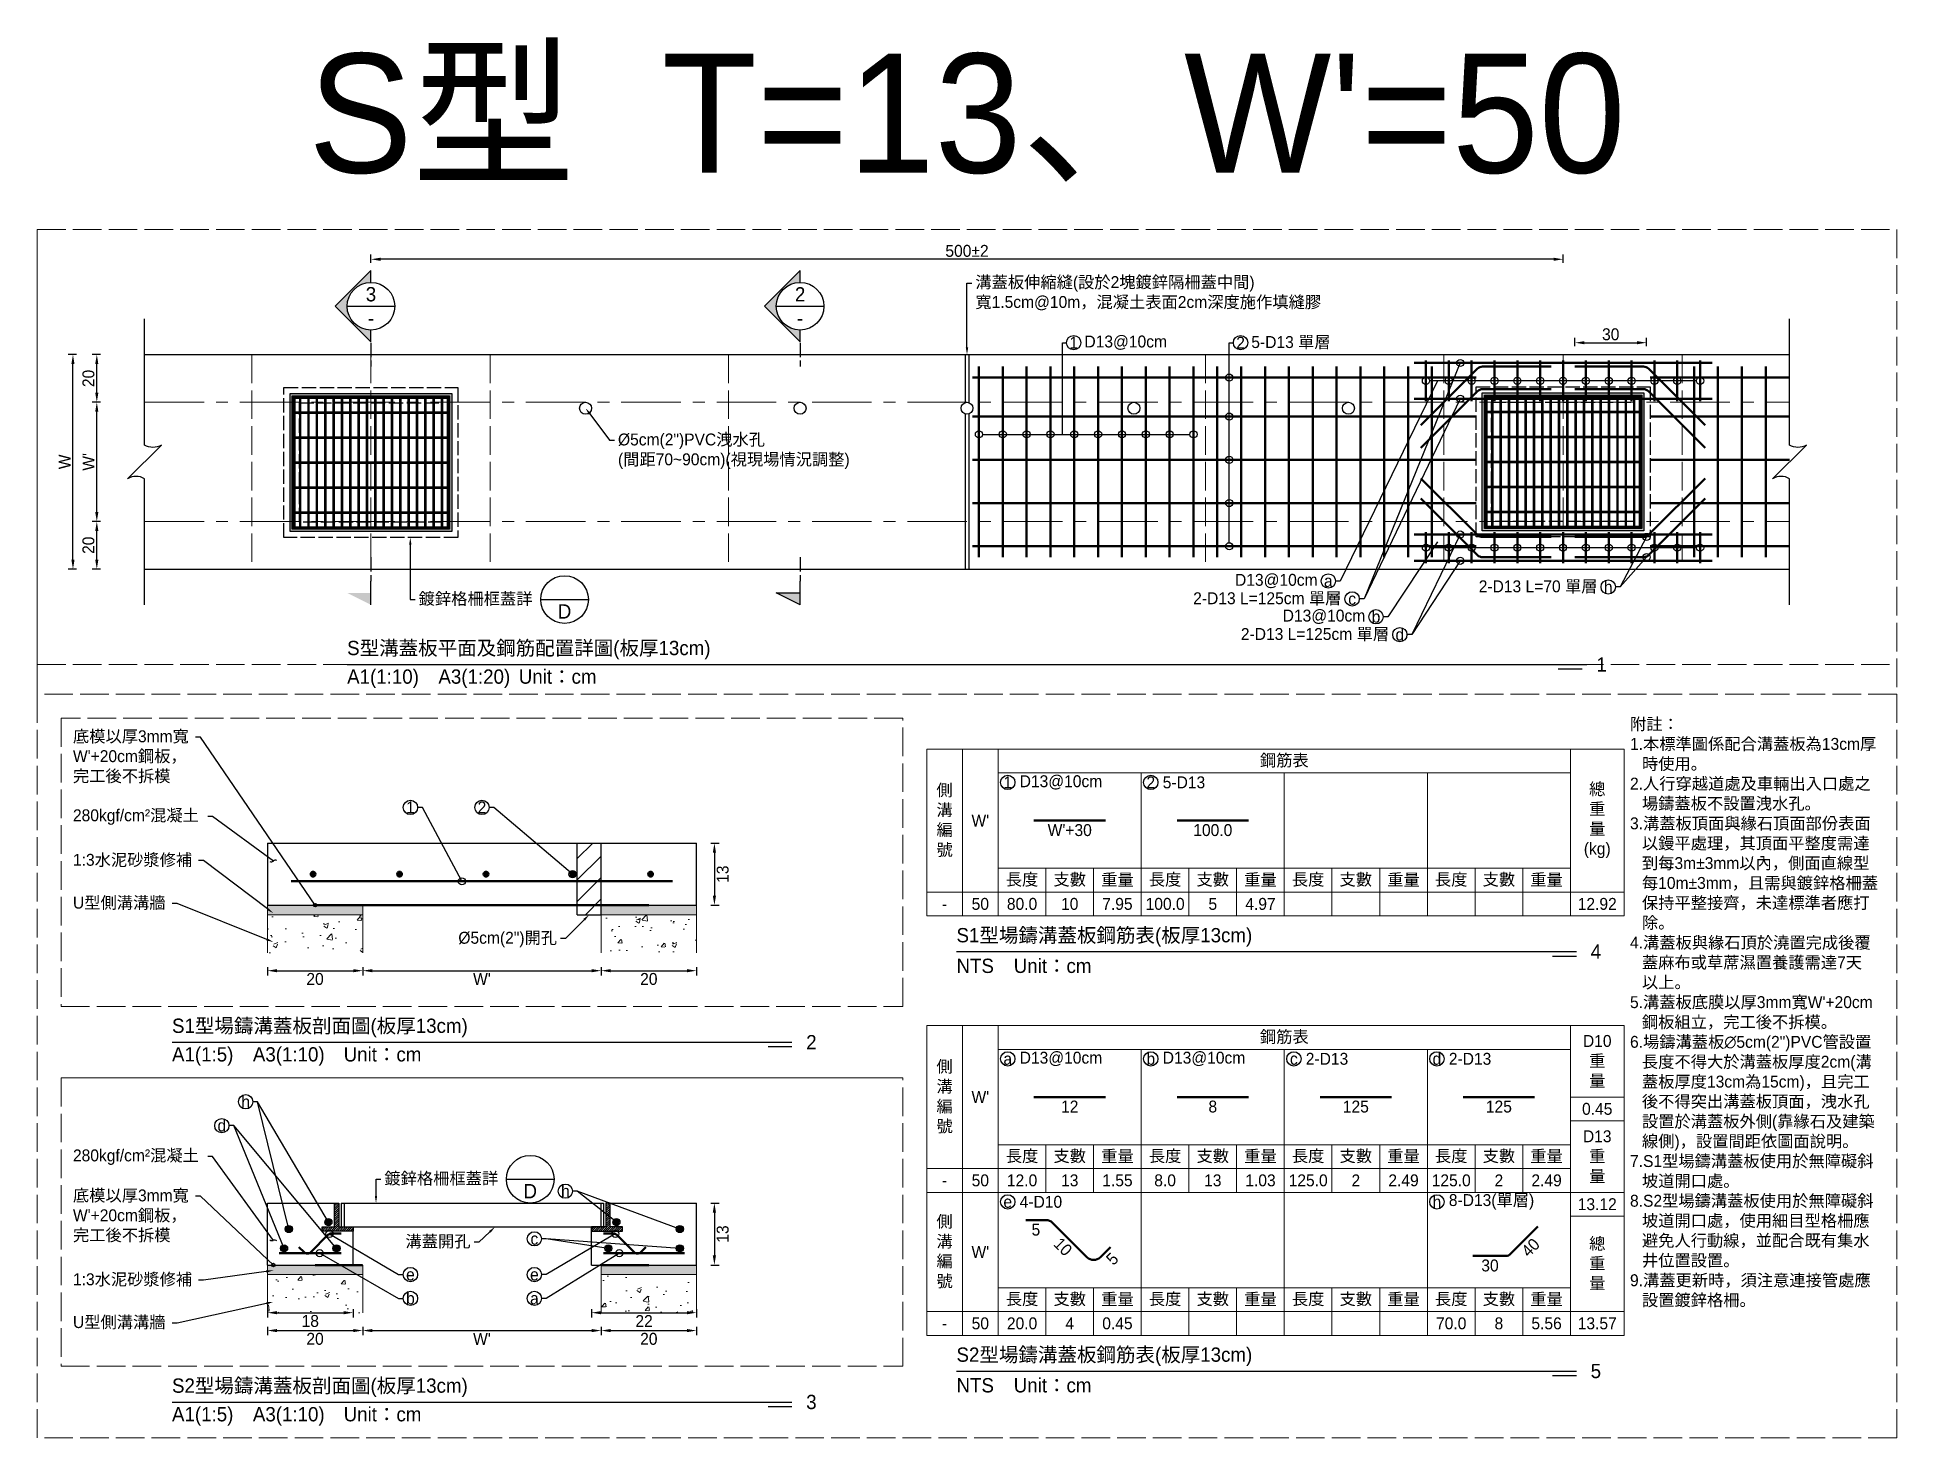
# Model space of a CAD drawing. Extents: x -2931 to 4779, y -2120 to 304.
# Drawn here: x -2001 to -1221, y -1307 to -720 of the extents above; entities that cross this region are included whole.
import ezdxf
from ezdxf import colors
from ezdxf.entities.mleader import LeaderData, LeaderLine
from ezdxf.math import Vec2, Vec3

# ---------------------------------------------------------------- set-up
doc = ezdxf.new("R2010")
doc.units = 0
doc.header["$MEASUREMENT"] = 0
doc.linetypes.add('ACAD_ISO02W100', pattern=[15, 12, -3])
doc.linetypes.add('CENTERX2', pattern=[4, 2.5, -0.5, 0.5, -0.5])
for name, color, linetype, lineweight in [('一、1.基本-圖框', 7, 'Continuous', 20), ('二、1.繪圖-既有設施', 8, 'Continuous', 20), ('二、2.繪圖-施作項目', 181, 'Continuous', 30), ('二、5.繪圖-鋼筋', 60, 'Continuous', 50), ('二、6.繪圖-其他施作項目', 35, 'Continuous', 30)]:
    doc.layers.add(name, color=color, linetype=linetype, lineweight=lineweight)
doc.layers.add('一、4.基本-隱藏', color=9, linetype='ACAD_ISO02W100', lineweight=20, plot=False)
doc.layers.add('三、1.文字-說明文字', color=2, linetype='Continuous')
doc.layers.add('三、3.文字-註解文字', color=2, linetype='Continuous')
doc.styles.add('次圖名(詳圖)', font='MS PGothic.ttf', dxfattribs={"height": 6})
doc.styles.add('註解文字', font='MS PGothic.ttf', dxfattribs={"height": 5})
doc.styles.add('註解文字(詳圖)', font='MS PGothic.ttf', dxfattribs={"height": 6})
doc.dimstyles.new('註解文字', dxfattribs={"dimtxt": 5, "dimasz": 4, "dimexe": 2, "dimexo": 2.5, "dimgap": 1, "dimtad": 2, "dimzin": 0, "dimdsep": 46, "dimtxsty": '註解文字', "dimcen": 0.1, "dimclrd": 256, "dimclre": 256, "dimclrt": 256, "dimadec": 0, "dimazin": 0, "dimtfac": 1, "dimtofl": 0, "dimtmove": 0, "dimatfit": 3, "dimfxl": 1.5, "dimfxlon": 1, "dimtolj": 1, "dimtzin": 0, "dimlwd": -1, "dimlwe": -1, "dimarcsym": 1})
pattern_1 = [(45, (-3181.2158, -689.56), (-2.65165, 2.65165), []), (45, (-3180.332, -689.56), (-2.65165, 2.65165), []), (45, (-3179.448, -689.56), (-2.65165, 2.65165), []), (45, (-3178.564, -689.56), (-2.65165, 2.65165), [])]
pattern_2 = [(45, (-2681.2158, -689.31), (-2.65165, 2.65165), []), (45, (-2680.332, -689.31), (-2.65165, 2.65165), []), (45, (-2679.448, -689.31), (-2.65165, 2.65165), []), (45, (-2678.564, -689.31), (-2.65165, 2.65165), [])]

msp = doc.modelspace()

# ---------------------------------------------------------------- texts
at = {"layer": '一、1.基本-圖框', "char_height": 5, "attachment_point": 5, "style": '註解文字'}
for s, width, insert in [('{\\fMS PGothic|b0|i0|c128|p34;鋼筋表}', 128.86758, (-1477.759, -1023.464)), ('側溝編號', 5, (-1620.259, -1048.464)), ('總{\\fMS PGothic|b0|i0|c128|p34;重量(kg)}', 5, (-1346.509, -1048.464)), ("W'", 17.80786, (-1605.259, -1048.464)), ('{\\fMS PGothic|b0|i0|c128|p34;長度}', 17.80786, (-1587.759, -1073.464)), ('支數', 17.80786, (-1567.759, -1073.464)), ('重量', 17.80786, (-1547.759, -1073.464)), ('{\\fMS PGothic|b0|i0|c128|p34;長度}', 17.80786, (-1527.759, -1073.464)), ('支數', 17.80786, (-1507.759, -1073.464)), ('重量', 17.80786, (-1487.759, -1073.464)), ('{\\fMS PGothic|b0|i0|c128|p34;長度}', 17.80786, (-1467.759, -1073.464)), ('支數', 17.80786, (-1447.759, -1073.464)), ('重量', 17.80786, (-1427.759, -1073.464)), ('{\\fMS PGothic|b0|i0|c128|p34;長度}', 17.80786, (-1407.759, -1073.464)), ('支數', 17.80786, (-1387.759, -1073.464)), ('重量', 17.80786, (-1367.759, -1073.464)), ('{\\fMS PGothic|b0|i0|c128|p34;鋼筋表}', 128.86758, (-1477.759, -1139.464)), ('{\\fMS PGothic|b0|i0|c128|p34;D10\\P重量}', 5, (-1346.509, -1149.464)), ('側溝編號', 5, (-1620.259, -1164.464)), ("W'", 17.80786, (-1605.259, -1164.464)), ('{\\fMS PGothic|b0|i0|c128|p34;D13\\P重量}', 5, (-1346.509, -1189.464)), ('{\\fMS PGothic|b0|i0|c128|p34;長度}', 17.80786, (-1587.759, -1189.464)), ('支數', 17.80786, (-1567.759, -1189.464)), ('重量', 17.80786, (-1547.759, -1189.464)), ('{\\fMS PGothic|b0|i0|c128|p34;長度}', 17.80786, (-1527.759, -1189.464)), ('支數', 17.80786, (-1507.759, -1189.464)), ('重量', 17.80786, (-1487.759, -1189.464)), ('{\\fMS PGothic|b0|i0|c128|p34;長度}', 17.80786, (-1467.759, -1189.464)), ('支數', 17.80786, (-1447.759, -1189.464)), ('重量', 17.80786, (-1427.759, -1189.464)), ('{\\fMS PGothic|b0|i0|c128|p34;長度}', 17.80786, (-1407.759, -1189.464)), ('支數', 17.80786, (-1387.759, -1189.464)), ('重量', 17.80786, (-1367.759, -1189.464)), ('側溝編號', 5, (-1620.259, -1229.464)), ('總重量', 5, (-1346.509, -1234.464)), ("W'", 17.80786, (-1605.259, -1229.464)), ('{\\fMS PGothic|b0|i0|c128|p34;長度}', 17.80786, (-1587.759, -1249.464)), ('支數', 17.80786, (-1567.759, -1249.464)), ('重量', 17.80786, (-1547.759, -1249.464)), ('{\\fMS PGothic|b0|i0|c128|p34;長度}', 17.80786, (-1527.759, -1249.464)), ('支數', 17.80786, (-1507.759, -1249.464)), ('重量', 17.80786, (-1487.759, -1249.464)), ('{\\fMS PGothic|b0|i0|c128|p34;長度}', 17.80786, (-1467.759, -1249.464)), ('支數', 17.80786, (-1447.759, -1249.464)), ('重量', 17.80786, (-1427.759, -1249.464)), ('{\\fMS PGothic|b0|i0|c128|p34;長度}', 17.80786, (-1407.759, -1249.464)), ('支數', 17.80786, (-1387.759, -1249.464)), ('重量', 17.80786, (-1367.759, -1249.464))]:
    msp.add_mtext_dynamic_manual_height_columns(s, width=width, gutter_width=30, heights=[0], dxfattribs=dict(at, insert=insert))
at = {"layer": '三、1.文字-說明文字', "insert": (-1332.759, -1005.464), "char_height": 5, "attachment_point": 1, "style": '註解文字'}
msp.add_mtext_dynamic_manual_height_columns('{\\fMS PGothic|b0|i0|c128|p34;附註：\\P\\pi-5,l5;1.本標準圖係配合溝蓋板為13cm厚時使用。\\P2.人行穿越道處及車輛出入口處之場鑄蓋板不設置洩水孔。\\P3.溝蓋板頂面與緣石頂面部份表面以鏝平處理，其頂面平整度需達到每3m±3mm以\\fPMingLiU|b0|i0|c136|p18;內\\fMS PGothic|b0|i0|c128|p34;，側面直線型每10m±3mm，且需與鍍鋅格柵蓋保持平整接齊，未達標準者應打除。\\P4.溝蓋板與緣石頂於澆置完成後覆蓋麻布或草蓆濕置養護需達7天以上。\\P5.溝蓋板底膜以厚3mm寬W\'+20cm鋼板組立，完工後不拆模。\\P6.場鑄溝蓋板∅5cm(2")PVC管設置長度不得大於溝蓋板厚度2cm(溝蓋板厚度13cm為15cm)，且完工後不得突出溝蓋板頂面，洩水孔設置於溝蓋板外側(靠緣石及建築線側)，設置間距依圖面\\fPMingLiU|b0|i0|c136|p18;說\\fMS PGothic|b0|i0|c128|p34;明。\\P7.S1型場鑄溝蓋板使用於無障礙斜坡道開口處。\\P8.S2型場鑄溝蓋板使用於無障礙斜坡道開口處，使用細目型格柵應避免人行動線，並配合既有集水井位置設置。\\P9.溝蓋更新時，須注意連接管處應設置鍍鋅格柵。}', width=103.7549, gutter_width=30, heights=[0], dxfattribs=at)
at = {"layer": '三、3.文字-註解文字'}
for s, width, gutter_width, insert, char_height, attachment_point, style in [("{\\fMS PGothic|b0|i0|c128|p34;S型  T=13、W}'{\\fMS PGothic|b0|i0|c128|p34;=}5{\\fMS PGothic|b0|i0|c128|p34;0}", 618.7081, 25, (-1610.855, -780.464), 50, 8, '註解文字'), ('3', 6.60394, 25, (-1860.855, -827.658), 6, 5, '註解文字(詳圖)'), ('2', 6.60394, 25, (-1680.855, -827.658), 6, 5, '註解文字(詳圖)'), ('-', 6.60394, 25, (-1860.855, -837.658), 6, 5, '註解文字(詳圖)'), ('-', 6.60394, 25, (-1680.855, -837.658), 6, 5, '註解文字(詳圖)'), ('1', 8.38231, 30, (-1566.105, -847.964), 5, 5, '註解文字'), ('D13@10cm', 15.95159, 30, (-1561.605, -847.964), 5, 4, '註解文字'), ('2', 8.38231, 30, (-1496.105, -847.964), 5, 5, '註解文字'), ('5-D13 單層', 42.88103, 30, (-1491.605, -847.964), 5, 4, '註解文字'), ('D13@10cm', 39.45942, 30, (-1463.808, -947.964), 5, 6, '註解文字'), ('a', 8.38231, 30, (-1459.308, -947.964), 5, 5, '註解文字'), ('2-D13 L=70 單層', 78.12323, 30, (-1346.397, -950.464), 5, 6, '註解文字'), ('h', 8.38231, 30, (-1341.897, -950.464), 5, 5, '註解文字'), ('D', 6.60394, 25, (-1779.658, -960.714), 6, 5, '註解文字(詳圖)'), ('2-D13 L=125cm 單層', 78.12323, 30, (-1453.808, -955.464), 5, 6, '註解文字'), ('c', 8.38231, 30, (-1449.308, -955.464), 5, 5, '註解文字'), ('D13@10cm', 78.12323, 30, (-1443.808, -962.964), 5, 6, '註解文字'), ('b', 8.38231, 30, (-1439.308, -962.964), 5, 5, '註解文字'), ('S{\\fMS PGothic|b0|i0|c128|p34;型溝蓋板平面及鋼筋配置詳圖(板厚13cm)}', 215.37549, 15, (-1870.855, -976.964), 6, 4, '次圖名(詳圖)'), ('2-D13 L=125cm 單層', 78.12323, 30, (-1433.808, -970.464), 5, 6, '註解文字'), ('d', 8.38231, 30, (-1429.308, -970.464), 5, 5, '註解文字'), ('1', 3, 15, (-1346.855, -982.964), 6, 4, '次圖名(詳圖)'), ('A1(1:10)\u3000A3(1:20){\\fMS PGothic|b0|i0|c128|p34;^IUnit：cm}', 136.03259, 15, (-1870.855, -988.964), 6, 4, '次圖名(詳圖)'), ('{\\fMS PGothic|b0|i0|c128|p34;D13@1}0{\\fMS PGothic|b0|i0|c128|p34;cm}', 6.06582, 30, (-1588.759, -1032.464), 5, 4, '註解文字'), ('1', 8.38231, 30, (-1593.759, -1032.464), 5, 5, '註解文字'), ('2', 8.38231, 30, (-1533.759, -1032.464), 5, 5, '註解文字'), ('5-D13', 6.06582, 30, (-1528.759, -1032.464), 5, 4, '註解文字'), ('1', 8.38231, 30, (-1844.307, -1042.964), 5, 5, '註解文字'), ('2', 8.38231, 30, (-1814.307, -1042.964), 5, 5, '註解文字'), ("{\\fMS PGothic|b0|i0|c128|p34;W'+30}", 5.41119, 25, (-1567.759, -1049.964), 5, 2, '註解文字'), ('{\\fMS PGothic|b0|i0|c128|p34;100.0}', 5.41119, 25, (-1507.759, -1049.964), 5, 2, '註解文字'), ('-', 9.06048, 30, (-1620.259, -1083.464), 5, 5, '註解文字'), ('50', 9.06048, 30, (-1605.259, -1083.464), 5, 5, '註解文字'), ('80.0', 9.06048, 30, (-1587.759, -1083.464), 5, 5, '註解文字'), ('10', 9.06048, 30, (-1567.759, -1083.464), 5, 5, '註解文字'), ('7.95', 9.06048, 30, (-1547.759, -1083.464), 5, 5, '註解文字'), ('100.0', 9.06048, 30, (-1527.759, -1083.464), 5, 5, '註解文字'), ('5', 9.06048, 30, (-1507.759, -1083.464), 5, 5, '註解文字'), ('4.97', 9.06048, 30, (-1487.759, -1083.464), 5, 5, '註解文字'), ('12.92', 9.06048, 30, (-1346.509, -1083.464), 5, 5, '註解文字'), ('S{\\fMS PGothic|b0|i0|c128|p34;1型場鑄溝蓋板鋼筋表(板厚13cm)}', 215.37549, 15, (-1615.259, -1097.464), 6, 4, '次圖名(詳圖)'), ('NTS{\\fMS PGothic|b0|i0|c128|p34;^IUnit：cm}', 136.03259, 15, (-1615.259, -1109.464), 6, 4, '次圖名(詳圖)'), ('4', 3, 15, (-1349.259, -1103.464), 6, 4, '次圖名(詳圖)'), ('S{\\fMS PGothic|b0|i0|c128|p34;1型場鑄溝蓋板剖面圖(板厚13cm)}', 215.37549, 15, (-1944.307, -1135.464), 6, 4, '次圖名(詳圖)'), ('2', 3, 15, (-1678.307, -1141.464), 6, 4, '次圖名(詳圖)'), ('{\\fMS PGothic|b0|i0|c128|p34;A1(1:}5{\\fMS PGothic|b0|i0|c128|p34;)\u3000A3(1:}1{\\fMS PGothic|b0|i0|c128|p34;0)^IUnit：cm}', 136.03259, 15, (-1944.307, -1147.464), 6, 4, '次圖名(詳圖)'), ('{\\fMS PGothic|b0|i0|c128|p34;D13@1}0{\\fMS PGothic|b0|i0|c128|p34;cm}', 6.06582, 30, (-1588.759, -1148.464), 5, 4, '註解文字'), ('b', 8.38231, 30, (-1533.759, -1148.464), 5, 5, '註解文字'), ('{\\fMS PGothic|b0|i0|c128|p34;D13@1}0{\\fMS PGothic|b0|i0|c128|p34;cm}', 6.06582, 30, (-1528.759, -1148.464), 5, 4, '註解文字'), ('2-D13', 6.06582, 30, (-1468.759, -1148.464), 5, 4, '註解文字'), ('d', 8.38231, 30, (-1413.759, -1148.464), 5, 5, '註解文字'), ('2-D13', 6.06582, 30, (-1408.759, -1148.464), 5, 4, '註解文字'), ('a', 8.38231, 30, (-1593.759, -1148.464), 5, 5, '註解文字'), ('c', 8.38231, 30, (-1473.759, -1148.464), 5, 5, '註解文字'), ('h', 8.38231, 30, (-1913.407, -1166.464), 5, 5, '註解文字'), ('{\\fMS PGothic|b0|i0|c128|p34;12}', 5.41119, 25, (-1567.759, -1165.964), 5, 2, '註解文字'), ('{\\fMS PGothic|b0|i0|c128|p34;8}', 5.41119, 25, (-1507.759, -1165.964), 5, 2, '註解文字'), ('{\\fMS PGothic|b0|i0|c128|p34;125}', 5.41119, 25, (-1447.759, -1165.964), 5, 2, '註解文字'), ('{\\fMS PGothic|b0|i0|c128|p34;125}', 5.41119, 25, (-1387.759, -1165.964), 5, 2, '註解文字'), ('0.45', 9.06048, 30, (-1346.509, -1169.464), 5, 5, '註解文字'), ('d', 8.38231, 30, (-1923.407, -1176.464), 5, 5, '註解文字'), ('D', 6.60394, 25, (-1794.039, -1203.964), 6, 5, '註解文字(詳圖)'), ('h', 8.38231, 30, (-1779.307, -1203.964), 5, 5, '註解文字'), ('-', 9.06048, 30, (-1620.259, -1199.464), 5, 5, '註解文字'), ('50', 9.06048, 30, (-1605.259, -1199.464), 5, 5, '註解文字'), ('12.0', 9.06048, 30, (-1587.759, -1199.464), 5, 5, '註解文字'), ('13', 9.06048, 30, (-1567.759, -1199.464), 5, 5, '註解文字'), ('1.55', 9.06048, 30, (-1547.759, -1199.464), 5, 5, '註解文字'), ('8.0', 9.06048, 30, (-1527.759, -1199.464), 5, 5, '註解文字'), ('13', 9.06048, 30, (-1507.759, -1199.464), 5, 5, '註解文字'), ('1.03', 9.06048, 30, (-1487.759, -1199.464), 5, 5, '註解文字'), ('125.0', 9.06048, 30, (-1467.759, -1199.464), 5, 5, '註解文字'), ('2', 9.06048, 30, (-1447.759, -1199.464), 5, 5, '註解文字'), ('2.49', 9.06048, 30, (-1427.759, -1199.464), 5, 5, '註解文字'), ('125.0', 9.06048, 30, (-1407.759, -1199.464), 5, 5, '註解文字'), ('2', 9.06048, 30, (-1387.759, -1199.464), 5, 5, '註解文字'), ('2.49', 9.06048, 30, (-1367.759, -1199.464), 5, 5, '註解文字'), ('e', 8.38231, 30, (-1593.759, -1208.464), 5, 5, '註解文字'), ('4-D10', 6.06582, 30, (-1588.759, -1208.464), 5, 4, '註解文字'), ('h', 8.38231, 30, (-1413.759, -1208.464), 5, 5, '註解文字'), ('8-D13(單層)', 38.07441, 30, (-1408.759, -1208.464), 5, 4, '註解文字'), ('13.12', 9.06048, 30, (-1346.509, -1209.464), 5, 5, '註解文字'), ('c', 8.38231, 30, (-1792.307, -1223.964), 5, 5, '註解文字'), ('{\\fMS PGothic|b0|i0|c128|p34;5}', 5.41119, 25, (-1581.959, -1217.593), 5, 2, '註解文字'), ('e', 8.38231, 30, (-1844.307, -1238.964), 5, 5, '註解文字'), ('e', 8.38231, 30, (-1792.307, -1238.964), 5, 5, '註解文字'), ('{\\fMS PGothic|b0|i0|c128|p34;30}', 5.41119, 25, (-1391.494, -1232.646), 5, 2, '註解文字'), ('b', 8.38231, 30, (-1844.307, -1248.964), 5, 5, '註解文字'), ('a', 8.38231, 30, (-1792.307, -1248.964), 5, 5, '註解文字'), ('-', 9.06048, 30, (-1620.259, -1259.464), 5, 5, '註解文字'), ('50', 9.06048, 30, (-1605.259, -1259.464), 5, 5, '註解文字'), ('20.0', 9.06048, 30, (-1587.759, -1259.464), 5, 5, '註解文字'), ('4', 9.06048, 30, (-1567.759, -1259.464), 5, 5, '註解文字'), ('0.45', 9.06048, 30, (-1547.759, -1259.464), 5, 5, '註解文字'), ('70.0', 9.06048, 30, (-1407.759, -1259.464), 5, 5, '註解文字'), ('8', 9.06048, 30, (-1387.759, -1259.464), 5, 5, '註解文字'), ('5.56', 9.06048, 30, (-1367.759, -1259.464), 5, 5, '註解文字'), ('13.57', 9.06048, 30, (-1346.509, -1259.464), 5, 5, '註解文字'), ('S{\\fMS PGothic|b0|i0|c128|p34;2型場鑄溝蓋板鋼筋表(板厚13cm)}', 215.37549, 15, (-1615.259, -1273.464), 6, 4, '次圖名(詳圖)'), ('5', 3, 15, (-1349.259, -1279.464), 6, 4, '次圖名(詳圖)'), ('S{\\fMS PGothic|b0|i0|c128|p34;2型場鑄溝蓋板剖面圖(板厚13cm)}', 215.37549, 15, (-1944.307, -1286.464), 6, 4, '次圖名(詳圖)'), ('NTS{\\fMS PGothic|b0|i0|c128|p34;^IUnit：cm}', 136.03259, 15, (-1615.259, -1285.464), 6, 4, '次圖名(詳圖)'), ('{\\fMS PGothic|b0|i0|c128|p34;A1(1:}5{\\fMS PGothic|b0|i0|c128|p34;)\u3000A3(1:}1{\\fMS PGothic|b0|i0|c128|p34;0)^IUnit：cm}', 136.03259, 15, (-1944.307, -1298.464), 6, 4, '次圖名(詳圖)'), ('3', 3, 15, (-1678.307, -1292.464), 6, 4, '次圖名(詳圖)')]:
    msp.add_mtext_dynamic_manual_height_columns(s, width=width, gutter_width=gutter_width, heights=[0], dxfattribs=dict(at, insert=insert, char_height=char_height, attachment_point=attachment_point, style=style))
at = {"layer": '三、3.文字-註解文字', "char_height": 5, "attachment_point": 2, "style": '註解文字'}
for s, insert, rotation in [('{\\fMS PGothic|b0|i0|c128|p34;10}', (-1568.82, -1225.525), 314.931884), ('{\\fMS PGothic|b0|i0|c128|p34;40}', (-1376.258, -1225.842), 45.186816), ('{\\fMS PGothic|b0|i0|c128|p34;5}', (-1551.72, -1230.604), 45.416489)]:
    msp.add_mtext_dynamic_manual_height_columns(s, width=5.41119, gutter_width=25, heights=[0], dxfattribs=dict(at, insert=insert, rotation=rotation))

# ---------------------------------------------------------------- blocks, each defined once
blk = doc.blocks.new('*D210')
at = {"layer": 'Defpoints', "color": 0, "transparency": 16777216}
for p in [(-1975.85, -852.96), (-1955.85, -852.96), (-1955.85, -872.96)]:
    blk.add_point(p, dxfattribs=at)
at = {"layer": '三、3.文字-註解文字', "transparency": 16777216}
for p, q in [((-1974.35, -852.96), (-1977.85, -852.96)), ((-1975.85, -868.96), (-1975.85, -856.96)), ((-1974.35, -872.96), (-1977.85, -872.96))]:
    blk.add_line(p, q, dxfattribs=at)
for points in [[(-1976.52, -856.96), (-1975.19, -856.96), (-1975.85, -852.96)], [(-1976.52, -868.96), (-1975.19, -868.96), (-1975.85, -872.96)]]:
    blk.add_solid(points, dxfattribs=at)
at = {"layer": '三、3.文字-註解文字', "transparency": 16777216, "insert": (-1979.35, -862.96), "char_height": 5, "attachment_point": 5, "rotation": 90, "style": '註解文字'}
blk.add_mtext('\\A1;20', dxfattribs=at)
blk = doc.blocks.new('*D211')
at = {"layer": 'Defpoints', "color": 0, "transparency": 16777216}
for p in [(-1975.85, -872.96), (-1955.85, -872.96), (-1955.85, -922.96)]:
    blk.add_point(p, dxfattribs=at)
at = {"layer": '三、3.文字-註解文字', "transparency": 16777216}
for p, q in [((-1974.35, -872.96), (-1977.85, -872.96)), ((-1975.85, -918.96), (-1975.85, -876.96)), ((-1974.35, -922.96), (-1977.85, -922.96))]:
    blk.add_line(p, q, dxfattribs=at)
for points in [[(-1976.52, -876.96), (-1975.19, -876.96), (-1975.85, -872.96)], [(-1976.52, -918.96), (-1975.19, -918.96), (-1975.85, -922.96)]]:
    blk.add_solid(points, dxfattribs=at)
at = {"layer": '三、3.文字-註解文字', "transparency": 16777216, "insert": (-1979.35, -897.96), "char_height": 5, "attachment_point": 5, "rotation": 90, "style": '註解文字'}
blk.add_mtext("\\A1;W'", dxfattribs=at)
blk = doc.blocks.new('*D212')
at = {"layer": 'Defpoints', "color": 0, "transparency": 16777216}
for p in [(-1975.85, -922.96), (-1955.85, -922.96), (-1955.85, -942.96)]:
    blk.add_point(p, dxfattribs=at)
at = {"layer": '三、3.文字-註解文字', "transparency": 16777216}
for p, q in [((-1974.35, -922.96), (-1977.85, -922.96)), ((-1975.85, -938.96), (-1975.85, -926.96)), ((-1974.35, -942.96), (-1977.85, -942.96))]:
    blk.add_line(p, q, dxfattribs=at)
for points in [[(-1976.52, -926.96), (-1975.19, -926.96), (-1975.85, -922.96)], [(-1976.52, -938.96), (-1975.19, -938.96), (-1975.85, -942.96)]]:
    blk.add_solid(points, dxfattribs=at)
at = {"layer": '三、3.文字-註解文字', "transparency": 16777216, "insert": (-1979.35, -932.96), "char_height": 5, "attachment_point": 5, "rotation": 90, "style": '註解文字'}
blk.add_mtext('\\A1;20', dxfattribs=at)
blk = doc.blocks.new('*D213')
at = {"layer": 'Defpoints', "color": 0, "transparency": 16777216}
for p in [(-1985.85, -852.96), (-1955.85, -852.96), (-1955.85, -942.96)]:
    blk.add_point(p, dxfattribs=at)
at = {"layer": '三、3.文字-註解文字', "transparency": 16777216}
for p, q in [((-1984.35, -852.96), (-1987.85, -852.96)), ((-1985.85, -938.96), (-1985.85, -856.96)), ((-1984.35, -942.96), (-1987.85, -942.96))]:
    blk.add_line(p, q, dxfattribs=at)
for points in [[(-1986.52, -856.96), (-1985.19, -856.96), (-1985.85, -852.96)], [(-1986.52, -938.96), (-1985.19, -938.96), (-1985.85, -942.96)]]:
    blk.add_solid(points, dxfattribs=at)
at = {"layer": '三、3.文字-註解文字', "transparency": 16777216, "insert": (-1989.35, -897.96), "char_height": 5, "attachment_point": 5, "rotation": 90, "style": '註解文字'}
blk.add_mtext('\\A1;W', dxfattribs=at)
blk = doc.blocks.new('_None')
blk = doc.blocks.new('_Small')
at = {"color": 0, "linetype": 'ByBlock', "lineweight": -2}
blk.add_circle((0, 0), 0.25, dxfattribs=at)
blk = doc.blocks.new('*D214')
at = {"layer": 'Defpoints', "color": 0, "transparency": 16777216}
for p in [(-1860.85, -812.96), (-1860.85, -857.96), (-1360.85, -857.96)]:
    blk.add_point(p, dxfattribs=at)
at = {"layer": '三、3.文字-註解文字', "transparency": 16777216}
for p, q in [((-1860.85, -814.46), (-1860.85, -810.96)), ((-1360.85, -814.46), (-1360.85, -810.96)), ((-1364.85, -812.96), (-1856.85, -812.96))]:
    blk.add_line(p, q, dxfattribs=at)
for points in [[(-1856.85, -812.3), (-1856.85, -813.63), (-1860.85, -812.96)], [(-1364.85, -812.3), (-1364.85, -813.63), (-1360.85, -812.96)]]:
    blk.add_solid(points, dxfattribs=at)
at = {"layer": '三、3.文字-註解文字', "transparency": 16777216, "insert": (-1610.85, -809.46), "char_height": 5, "attachment_point": 5, "style": '註解文字'}
blk.add_mtext('\\A1;500±2', dxfattribs=at)
blk = doc.blocks.new('_Integral')
at = {"color": 0, "linetype": 'ByBlock', "lineweight": -2}
for centre, start, end in [((0.44, -0.09), 102, 168), ((-0.44, 0.09), 282, 348)]:
    blk.add_arc(centre, 0.454, start, end, dxfattribs=at)
blk = doc.blocks.new('*D215')
at = {"layer": 'Defpoints', "color": 0, "transparency": 16777216}
for p in [(-1904.31, -1083.96), (-1864.31, -1083.96), (-1864.31, -1111.46)]:
    blk.add_point(p, dxfattribs=at)
at = {"layer": '三、3.文字-註解文字', "transparency": 16777216}
for p, q in [((-1904.31, -1109.96), (-1904.31, -1113.46)), ((-1900.31, -1111.46), (-1868.31, -1111.46)), ((-1864.31, -1109.96), (-1864.31, -1113.46))]:
    blk.add_line(p, q, dxfattribs=at)
for points in [[(-1900.31, -1110.8), (-1900.31, -1112.13), (-1904.31, -1111.46)], [(-1868.31, -1110.8), (-1868.31, -1112.13), (-1864.31, -1111.46)]]:
    blk.add_solid(points, dxfattribs=at)
at = {"layer": '三、3.文字-註解文字', "transparency": 16777216, "insert": (-1884.31, -1114.96), "char_height": 5, "attachment_point": 5, "style": '註解文字'}
blk.add_mtext('\\A1;20', dxfattribs=at)
blk = doc.blocks.new('*D216')
at = {"layer": 'Defpoints', "color": 0, "transparency": 16777216}
for p in [(-1864.31, -1083.96), (-1764.31, -1083.96), (-1764.31, -1111.46)]:
    blk.add_point(p, dxfattribs=at)
at = {"layer": '三、3.文字-註解文字', "transparency": 16777216}
for p, q in [((-1864.31, -1109.96), (-1864.31, -1113.46)), ((-1860.31, -1111.46), (-1768.31, -1111.46)), ((-1764.31, -1109.96), (-1764.31, -1113.46))]:
    blk.add_line(p, q, dxfattribs=at)
for points in [[(-1860.31, -1110.8), (-1860.31, -1112.13), (-1864.31, -1111.46)], [(-1768.31, -1110.8), (-1768.31, -1112.13), (-1764.31, -1111.46)]]:
    blk.add_solid(points, dxfattribs=at)
at = {"layer": '三、3.文字-註解文字', "transparency": 16777216, "insert": (-1814.31, -1114.96), "char_height": 5, "attachment_point": 5, "style": '註解文字'}
blk.add_mtext("\\A1;W'", dxfattribs=at)
blk = doc.blocks.new('*D217')
at = {"layer": 'Defpoints', "color": 0, "transparency": 16777216}
for p in [(-1764.31, -1083.96), (-1724.31, -1083.96), (-1724.31, -1111.46)]:
    blk.add_point(p, dxfattribs=at)
at = {"layer": '三、3.文字-註解文字', "transparency": 16777216}
for p, q in [((-1764.31, -1109.96), (-1764.31, -1113.46)), ((-1760.31, -1111.46), (-1728.31, -1111.46)), ((-1724.31, -1109.96), (-1724.31, -1113.46))]:
    blk.add_line(p, q, dxfattribs=at)
for points in [[(-1760.31, -1110.8), (-1760.31, -1112.13), (-1764.31, -1111.46)], [(-1728.31, -1110.8), (-1728.31, -1112.13), (-1724.31, -1111.46)]]:
    blk.add_solid(points, dxfattribs=at)
at = {"layer": '三、3.文字-註解文字', "transparency": 16777216, "insert": (-1744.31, -1114.96), "char_height": 5, "attachment_point": 5, "style": '註解文字'}
blk.add_mtext('\\A1;20', dxfattribs=at)
blk = doc.blocks.new('*D218')
at = {"layer": 'Defpoints', "color": 0, "transparency": 16777216}
for p in [(-1724.31, -1057.96), (-1724.31, -1083.96), (-1716.81, -1083.96)]:
    blk.add_point(p, dxfattribs=at)
at = {"layer": '三、3.文字-註解文字', "transparency": 16777216}
for p, q in [((-1718.31, -1057.96), (-1714.81, -1057.96)), ((-1716.81, -1061.96), (-1716.81, -1079.96)), ((-1718.31, -1083.96), (-1714.81, -1083.96))]:
    blk.add_line(p, q, dxfattribs=at)
for points in [[(-1717.47, -1061.96), (-1716.14, -1061.96), (-1716.81, -1057.96)], [(-1717.47, -1079.96), (-1716.14, -1079.96), (-1716.81, -1083.96)]]:
    blk.add_solid(points, dxfattribs=at)
at = {"layer": '三、3.文字-註解文字', "transparency": 16777216, "insert": (-1713.31, -1070.96), "char_height": 5, "attachment_point": 5, "rotation": 90, "style": '註解文字'}
blk.add_mtext('\\A1;13', dxfattribs=at)
blk = doc.blocks.new('*D221')
at = {"layer": 'Defpoints', "color": 0, "transparency": 16777216}
for p in [(-1904.31, -1244.96), (-1864.31, -1244.96), (-1864.31, -1262.46)]:
    blk.add_point(p, dxfattribs=at)
at = {"layer": '三、3.文字-註解文字', "transparency": 16777216}
for p, q in [((-1904.31, -1260.96), (-1904.31, -1264.46)), ((-1900.31, -1262.46), (-1868.31, -1262.46)), ((-1864.31, -1260.96), (-1864.31, -1264.46))]:
    blk.add_line(p, q, dxfattribs=at)
for points in [[(-1900.31, -1261.8), (-1900.31, -1263.13), (-1904.31, -1262.46)], [(-1868.31, -1261.8), (-1868.31, -1263.13), (-1864.31, -1262.46)]]:
    blk.add_solid(points, dxfattribs=at)
at = {"layer": '三、3.文字-註解文字', "transparency": 16777216, "insert": (-1884.31, -1265.96), "char_height": 5, "attachment_point": 5, "style": '註解文字'}
blk.add_mtext('\\A1;20', dxfattribs=at)
blk = doc.blocks.new('*D222')
at = {"layer": 'Defpoints', "color": 0, "transparency": 16777216}
for p in [(-1864.31, -1244.96), (-1764.31, -1244.96), (-1764.31, -1262.46)]:
    blk.add_point(p, dxfattribs=at)
at = {"layer": '三、3.文字-註解文字', "transparency": 16777216}
for p, q in [((-1864.31, -1260.96), (-1864.31, -1264.46)), ((-1860.31, -1262.46), (-1768.31, -1262.46)), ((-1764.31, -1260.96), (-1764.31, -1264.46))]:
    blk.add_line(p, q, dxfattribs=at)
for points in [[(-1860.31, -1261.8), (-1860.31, -1263.13), (-1864.31, -1262.46)], [(-1768.31, -1261.8), (-1768.31, -1263.13), (-1764.31, -1262.46)]]:
    blk.add_solid(points, dxfattribs=at)
at = {"layer": '三、3.文字-註解文字', "transparency": 16777216, "insert": (-1814.31, -1265.96), "char_height": 5, "attachment_point": 5, "style": '註解文字'}
blk.add_mtext("\\A1;W'", dxfattribs=at)
blk = doc.blocks.new('*D223')
at = {"layer": 'Defpoints', "color": 0, "transparency": 16777216}
for p in [(-1764.31, -1244.96), (-1724.31, -1244.96), (-1724.31, -1262.46)]:
    blk.add_point(p, dxfattribs=at)
at = {"layer": '三、3.文字-註解文字', "transparency": 16777216}
for p, q in [((-1764.31, -1260.96), (-1764.31, -1264.46)), ((-1760.31, -1262.46), (-1728.31, -1262.46)), ((-1724.31, -1260.96), (-1724.31, -1264.46))]:
    blk.add_line(p, q, dxfattribs=at)
for points in [[(-1760.31, -1261.8), (-1760.31, -1263.13), (-1764.31, -1262.46)], [(-1728.31, -1261.8), (-1728.31, -1263.13), (-1724.31, -1262.46)]]:
    blk.add_solid(points, dxfattribs=at)
at = {"layer": '三、3.文字-註解文字', "transparency": 16777216, "insert": (-1744.31, -1265.96), "char_height": 5, "attachment_point": 5, "style": '註解文字'}
blk.add_mtext('\\A1;20', dxfattribs=at)
blk = doc.blocks.new('*D224')
at = {"layer": 'Defpoints', "color": 0, "transparency": 16777216}
for p in [(-1724.31, -1208.96), (-1724.31, -1234.96), (-1716.81, -1234.96)]:
    blk.add_point(p, dxfattribs=at)
at = {"layer": '三、3.文字-註解文字', "transparency": 16777216}
for p, q in [((-1718.31, -1208.96), (-1714.81, -1208.96)), ((-1716.81, -1212.96), (-1716.81, -1230.96)), ((-1718.31, -1234.96), (-1714.81, -1234.96))]:
    blk.add_line(p, q, dxfattribs=at)
for points in [[(-1717.47, -1212.96), (-1716.14, -1212.96), (-1716.81, -1208.96)], [(-1717.47, -1230.96), (-1716.14, -1230.96), (-1716.81, -1234.96)]]:
    blk.add_solid(points, dxfattribs=at)
at = {"layer": '三、3.文字-註解文字', "transparency": 16777216, "insert": (-1713.31, -1221.96), "char_height": 5, "attachment_point": 5, "rotation": 90, "style": '註解文字'}
blk.add_mtext('\\A1;13', dxfattribs=at)
blk = doc.blocks.new('*D219')
at = {"layer": 'Defpoints', "color": 0, "transparency": 16777216}
for p in [(-1904.31, -1234.96), (-1868.31, -1234.96), (-1868.31, -1254.96)]:
    blk.add_point(p, dxfattribs=at)
at = {"layer": '三、3.文字-註解文字', "transparency": 16777216}
for p, q in [((-1904.31, -1253.46), (-1904.31, -1256.96)), ((-1900.31, -1254.96), (-1872.31, -1254.96)), ((-1868.31, -1253.46), (-1868.31, -1256.96))]:
    blk.add_line(p, q, dxfattribs=at)
for points in [[(-1900.31, -1254.3), (-1900.31, -1255.63), (-1904.31, -1254.96)], [(-1872.31, -1254.3), (-1872.31, -1255.63), (-1868.31, -1254.96)]]:
    blk.add_solid(points, dxfattribs=at)
at = {"layer": '三、3.文字-註解文字', "transparency": 16777216, "insert": (-1886.31, -1258.46), "char_height": 5, "attachment_point": 5, "style": '註解文字'}
blk.add_mtext('\\A1;18', dxfattribs=at)
blk = doc.blocks.new('*D220')
at = {"layer": 'Defpoints', "color": 0, "transparency": 16777216}
for p in [(-1768.31, -1234.96), (-1724.31, -1234.96), (-1724.31, -1254.96)]:
    blk.add_point(p, dxfattribs=at)
at = {"layer": '三、3.文字-註解文字', "transparency": 16777216}
for p, q in [((-1768.31, -1253.46), (-1768.31, -1256.96)), ((-1764.31, -1254.96), (-1728.31, -1254.96)), ((-1724.31, -1253.46), (-1724.31, -1256.96))]:
    blk.add_line(p, q, dxfattribs=at)
for points in [[(-1764.31, -1254.3), (-1764.31, -1255.63), (-1768.31, -1254.96)], [(-1728.31, -1254.3), (-1728.31, -1255.63), (-1724.31, -1254.96)]]:
    blk.add_solid(points, dxfattribs=at)
at = {"layer": '三、3.文字-註解文字', "transparency": 16777216, "insert": (-1746.31, -1258.46), "char_height": 5, "attachment_point": 5, "style": '註解文字'}
blk.add_mtext('\\A1;22', dxfattribs=at)
blk = doc.blocks.new('*D234')
at = {"layer": 'Defpoints', "color": 0, "linetype": 'Continuous', "transparency": 16777216}
for p in [(-1325.85, -847.96), (-1355.85, -857.96), (-1325.85, -857.96)]:
    blk.add_point(p, dxfattribs=at)
at = {"layer": '三、3.文字-註解文字', "transparency": 16777216}
for p, q in [((-1355.85, -849.46), (-1355.85, -845.96)), ((-1351.85, -847.96), (-1329.85, -847.96)), ((-1325.85, -849.46), (-1325.85, -845.96))]:
    blk.add_line(p, q, dxfattribs=at)
at = {"layer": '三、3.文字-註解文字', "linetype": 'Continuous', "transparency": 16777216}
for points in [[(-1351.85, -847.3), (-1351.85, -848.63), (-1355.85, -847.96)], [(-1329.85, -847.3), (-1329.85, -848.63), (-1325.85, -847.96)]]:
    blk.add_solid(points, dxfattribs=at)
at = {"layer": '三、3.文字-註解文字', "linetype": 'Continuous', "transparency": 16777216, "insert": (-1340.85, -844.46), "char_height": 5, "attachment_point": 5, "style": '註解文字'}
blk.add_mtext('\\A1;30', dxfattribs=at)

# ---------------------------------------------------------------- dimensions: what is measured, and where the dimension line sits
at = {"layer": '三、3.文字-註解文字'}
for base, p1, p2, text, picture, middle in [((-1860.855, -812.964), (-1360.855, -857.964), (-1860.855, -857.964), '500±2', '*D214', (-1610.855, -809.464)), ((-1864.307, -1111.464), (-1904.307, -1083.964), (-1864.307, -1083.964), '20', '*D215', (-1884.307, -1114.964)), ((-1764.307, -1111.464), (-1864.307, -1083.964), (-1764.307, -1083.964), "W'", '*D216', (-1814.307, -1114.964)), ((-1724.307, -1111.464), (-1764.307, -1083.964), (-1724.307, -1083.964), '20', '*D217', (-1744.307, -1114.964)), ((-1868.307, -1254.964), (-1904.307, -1234.964), (-1868.307, -1234.964), '18', '*D219', (-1886.307, -1258.464)), ((-1724.307, -1254.964), (-1768.307, -1234.964), (-1724.307, -1234.964), '22', '*D220', (-1746.307, -1258.464)), ((-1864.307, -1262.464), (-1904.307, -1244.964), (-1864.307, -1244.964), '20', '*D221', (-1884.307, -1265.964)), ((-1764.307, -1262.464), (-1864.307, -1244.964), (-1764.307, -1244.964), "W'", '*D222', (-1814.307, -1265.964)), ((-1724.307, -1262.464), (-1764.307, -1244.964), (-1724.307, -1244.964), '20', '*D223', (-1744.307, -1265.964))]:
    dim = msp.add_linear_dim(base=base, p1=p1, p2=p2, text=text, dimstyle='註解文字', dxfattribs=at)
    dim.commit()
    dim.dimension.update_dxf_attribs({"geometry": picture, "text_midpoint": middle})
at = {"layer": '三、3.文字-註解文字', "linetype": 'Continuous'}
dim = msp.add_linear_dim(base=(-1325.855, -847.964), p1=(-1355.855, -857.964), p2=(-1325.855, -857.964), text='30', dimstyle='註解文字', dxfattribs=at)
dim.commit()
dim.dimension.update_dxf_attribs({"geometry": '*D234', "text_midpoint": (-1340.855, -844.464)})
at = {"layer": '三、3.文字-註解文字'}
for base, p1, p2, text, picture, middle in [((-1985.855, -852.964), (-1955.855, -942.964), (-1955.855, -852.964), 'W', '*D213', (-1989.355, -897.964)), ((-1975.855, -852.964), (-1955.855, -872.964), (-1955.855, -852.964), '20', '*D210', (-1979.355, -862.964)), ((-1975.855, -872.964), (-1955.855, -922.964), (-1955.855, -872.964), "W'", '*D211', (-1979.355, -897.964)), ((-1975.855, -922.964), (-1955.855, -942.964), (-1955.855, -922.964), '20', '*D212', (-1979.355, -932.964)), ((-1716.807, -1083.964), (-1724.307, -1057.964), (-1724.307, -1083.964), '13', '*D218', (-1713.307, -1070.964)), ((-1716.807, -1234.964), (-1724.307, -1208.964), (-1724.307, -1234.964), '13', '*D224', (-1713.307, -1221.964))]:
    dim = msp.add_linear_dim(base=base, p1=p1, p2=p2, angle=90, text=text, dimstyle='註解文字', dxfattribs=at)
    dim.commit()
    dim.dimension.update_dxf_attribs({"geometry": picture, "text_midpoint": middle})

# ---------------------------------------------------------------- hatches: boundary and pattern name
at = {"layer": '三、3.文字-註解文字'}
h = msp.add_hatch(color=256, dxfattribs=at)
h.dxf.hatch_style = 1
h.paths.add_polyline_path([(-1860.855, -817.658), (-1875.855, -832.658), (-1860.855, -847.658), (-1860.855, -842.658, -0.4142136), (-1870.855, -832.658, -0.4142136), (-1860.855, -822.658)])
h = msp.add_hatch(color=256, dxfattribs=at)
h.dxf.hatch_style = 1
h.paths.add_polyline_path([(-1680.855, -817.658), (-1695.855, -832.658), (-1680.855, -847.658), (-1680.855, -842.658, -0.4142136), (-1690.855, -832.658, -0.4142136), (-1680.855, -822.658)])
h = msp.add_hatch(color=256, dxfattribs=at)
h.dxf.hatch_style = 1
h.paths.add_polyline_path([(-1870.855, -952.964), (-1860.855, -957.964), (-1860.855, -952.964)])
h = msp.add_hatch(color=256, dxfattribs=at)
h.dxf.hatch_style = 1
h.paths.add_polyline_path([(-1690.855, -952.964), (-1680.855, -957.964), (-1680.855, -952.964)])
at = {"layer": '二、1.繪圖-既有設施'}
h = msp.add_hatch(dxfattribs=at)
h.set_pattern_fill('CROSS', color=256, scale=0.2)
h.set_pattern_definition([(0, (-457023.2273, -667278.6937), (1.27, 1.27), [0.635, -1.905]), (90, (-457022.9098, -667279.0112), (-1.27, 1.27), [0.635, -1.905])])
h.paths.add_polyline_path([(-1864.307, -1083.964), (-1904.307, -1083.964), (-1904.307, -1087.964), (-1864.307, -1087.964)])
h.paths.add_polyline_path([(-1724.307, -1083.964), (-1764.307, -1083.964), (-1764.307, -1087.964), (-1724.307, -1087.964)])
h = msp.add_hatch(dxfattribs=at)
h.set_pattern_fill('AR-CONC', color=256, scale=0.1)
h.set_pattern_definition([(50, (-457023.227, -667278.694), (18.2184669, -1.59390855), [1.905, -20.955]), (355, (-457023.227, -667278.694), (-3.52434214, 19.10568452), [1.524, -16.7640584]), (100.4514447, (-457021.709, -667278.826), (14.6941247, 17.5117752), [1.6190009, -17.80902446]), (46.1842, (-457023.227, -667273.614), (27.1079041, -4.2042328), [2.8575, -31.4325]), (96.6355576, (-457020.968, -667273.964), (23.7404134, 24.7426125), [2.4285023, -26.7135608]), (351.184151, (-457023.227, -667273.614), (23.7404134, 24.7426125), [2.2859967, -25.1459732]), (21, (-457020.687, -667274.884), (15.16143913, -10.22651982), [1.905, -20.955]), (326, (-457020.687, -667274.884), (6.18020283, 18.4187966), [1.524, -16.764]), (71.451445, (-457019.424, -667275.736), (21.34164193, 8.1922769), [1.6190009, -17.80899376]), (37.5, (-457023.227, -667278.6937), (0.308860325, 8.455503887), [0, -16.5608, 0, -17.018, 0, -16.8275]), (7.5, (-457023.227, -667278.694), (6.68196625, 10.01805748), [0, -9.7028, 0, -16.1798, 0, -6.4135]), (327.5, (-457028.8915, -667278.694), (13.559059517, -0.5728744), [0, -6.35, 0, -19.812, 0, -26.289]), (317.5, (-457031.431, -667278.694), (14.81291814, 2.5426491), [0, -8.255, 0, -13.1572, 0, -18.669])])
h.paths.add_polyline_path([(-1764.307, -1103.964), (-1724.307, -1103.964), (-1724.307, -1087.964), (-1764.307, -1087.964)])
h.paths.add_polyline_path([(-1904.307, -1103.964), (-1864.307, -1103.964), (-1864.307, -1087.964), (-1904.307, -1087.964)])
h = msp.add_hatch(dxfattribs=at)
h.set_pattern_fill('CROSS', color=256, scale=0.2)
h.set_pattern_definition([(0, (-457263.2273, -667429.6937), (1.27, 1.27), [0.635, -1.905]), (90, (-457262.9098, -667430.0112), (-1.27, 1.27), [0.635, -1.905])])
h.paths.add_polyline_path([(-1864.307, -1234.964), (-1868.307, -1234.964), (-1904.307, -1234.964), (-1904.307, -1238.964), (-1864.307, -1238.964)])
h.paths.add_polyline_path([(-1724.307, -1234.964), (-1764.307, -1234.964), (-1764.307, -1238.964), (-1724.307, -1238.964)])
h = msp.add_hatch(dxfattribs=at)
h.set_pattern_fill('AR-CONC', color=256, scale=0.1)
h.set_pattern_definition([(50, (-457263.227, -667429.694), (18.2184669, -1.59390855), [1.905, -20.955]), (355, (-457263.227, -667429.694), (-3.52434214, 19.10568452), [1.524, -16.7640584]), (100.4514447, (-457261.709, -667429.826), (14.6941247, 17.5117752), [1.6190009, -17.80902446]), (46.1842, (-457263.227, -667424.614), (27.1079041, -4.2042328), [2.8575, -31.4325]), (96.6355576, (-457260.968, -667424.964), (23.7404134, 24.7426125), [2.4285023, -26.7135608]), (351.184151, (-457263.227, -667424.614), (23.7404134, 24.7426125), [2.2859967, -25.1459732]), (21, (-457260.687, -667425.884), (15.16143913, -10.22651982), [1.905, -20.955]), (326, (-457260.687, -667425.884), (6.18020283, 18.4187966), [1.524, -16.764]), (71.451445, (-457259.424, -667426.736), (21.34164193, 8.1922769), [1.6190009, -17.80899376]), (37.5, (-457263.227, -667429.6937), (0.308860325, 8.455503887), [0, -16.5608, 0, -17.018, 0, -16.8275]), (7.5, (-457263.227, -667429.694), (6.68196625, 10.01805748), [0, -9.7028, 0, -16.1798, 0, -6.4135]), (327.5, (-457268.8915, -667429.694), (13.559059517, -0.5728744), [0, -6.35, 0, -19.812, 0, -26.289]), (317.5, (-457271.431, -667429.694), (14.81291814, 2.5426491), [0, -8.255, 0, -13.1572, 0, -18.669])])
h.paths.add_polyline_path([(-1764.307, -1254.964), (-1724.307, -1254.964), (-1724.307, -1238.964), (-1764.307, -1238.964)])
h.paths.add_polyline_path([(-1904.307, -1254.964), (-1864.307, -1254.964), (-1864.307, -1238.964), (-1904.307, -1238.964)])
at = {"layer": '二、5.繪圖-鋼筋'}
h = msp.add_hatch(color=256, dxfattribs=at)
h.dxf.hatch_style = 1
h.paths.add_polyline_path([(-1884.147, -1070.964, 1), (-1886.147, -1070.964, 1)])
h = msp.add_hatch(color=256, dxfattribs=at)
h.dxf.hatch_style = 1
h.paths.add_polyline_path([(-1847.867, -1070.964, 1), (-1849.867, -1070.964, 1)])
h = msp.add_hatch(color=256, dxfattribs=at)
h.dxf.hatch_style = 1
h.paths.add_polyline_path([(-1811.587, -1070.964, 1), (-1813.587, -1070.964, 1)])
h = msp.add_hatch(color=256, dxfattribs=at)
h.dxf.hatch_style = 1
h.paths.add_polyline_path([(-1775.307, -1070.964, 1), (-1777.307, -1070.964, 1)])
h = msp.add_hatch(color=256, dxfattribs=at)
h.dxf.hatch_style = 1
h.paths.add_polyline_path([(-1742.567, -1070.964, 1), (-1744.567, -1070.964, 1)])
h = msp.add_hatch(color=256, dxfattribs=at)
h.dxf.hatch_style = 1
h.paths.add_polyline_path([(-1877.707, -1216.964, 1), (-1879.707, -1216.964, 1)])
h = msp.add_hatch(color=256, dxfattribs=at)
h.dxf.hatch_style = 1
h.paths.add_polyline_path([(-1756.907, -1216.964, 1), (-1758.907, -1216.964, 1)])
h = msp.add_hatch(color=256, dxfattribs=at)
h.dxf.hatch_style = 1
h.paths.add_polyline_path([(-1894.307, -1219.864, 1), (-1896.307, -1219.864, 1)])
h = msp.add_hatch(color=256, dxfattribs=at)
h.dxf.hatch_style = 1
h.paths.add_polyline_path([(-1730.307, -1219.864, 1), (-1732.307, -1219.864, 1)])
h = msp.add_hatch(color=256, dxfattribs=at)
h.dxf.hatch_style = 1
h.paths.add_polyline_path([(-1896.307, -1227.964, 1), (-1898.307, -1227.964, 1)])
h = msp.add_hatch(color=256, dxfattribs=at)
h.dxf.hatch_style = 1
h.paths.add_polyline_path([(-1874.307, -1227.964, 1), (-1876.307, -1227.964, 1)])
h = msp.add_hatch(color=256, dxfattribs=at)
h.dxf.hatch_style = 1
h.paths.add_polyline_path([(-1760.307, -1227.964, 1), (-1762.307, -1227.964, 1)])
h = msp.add_hatch(color=256, dxfattribs=at)
h.dxf.hatch_style = 1
h.paths.add_polyline_path([(-1730.307, -1227.964, 1), (-1732.307, -1227.964, 1)])
at = {"layer": '二、6.繪圖-其他施作項目'}
h = msp.add_hatch(color=256, dxfattribs=at)
h.dxf.hatch_style = 1
h.paths.add_polyline_path([(-1894.755, -927.114), (-1826.955, -927.114), (-1826.955, -869.314), (-1894.755, -869.314)])
h.paths.add_polyline_path([(-1893.855, -870.214), (-1827.855, -870.214), (-1827.855, -926.214), (-1893.855, -926.214)], flags=16)
h = msp.add_hatch(color=256, dxfattribs=at)
h.dxf.hatch_style = 1
h.paths.add_polyline_path([(-1394.755, -926.864), (-1326.955, -926.864), (-1326.955, -869.064), (-1394.755, -869.064)])
h.paths.add_polyline_path([(-1393.855, -869.964), (-1327.855, -869.964), (-1327.855, -925.964), (-1393.855, -925.964)], flags=16)
h = msp.add_hatch(dxfattribs=at)
h.set_pattern_fill('ANSI34', color=256, scale=5)
h.set_pattern_definition(pattern_1)
h.paths.add_polyline_path([(-1828.855, -876.964), (-1892.855, -876.964), (-1892.855, -877.464), (-1828.855, -877.464)])
h = msp.add_hatch(dxfattribs=at)
h.set_pattern_fill('ANSI34', color=256, scale=5)
h.set_pattern_definition(pattern_2)
h.paths.add_polyline_path([(-1328.855, -876.714), (-1392.855, -876.714), (-1392.855, -877.214), (-1328.855, -877.214)])
h = msp.add_hatch(dxfattribs=at)
h.set_pattern_fill('ANSI34', color=256, scale=5)
h.set_pattern_definition(pattern_1)
h.paths.add_polyline_path([(-1828.855, -887.464), (-1892.855, -887.464), (-1892.855, -887.964), (-1828.855, -887.964)])
h = msp.add_hatch(dxfattribs=at)
h.set_pattern_fill('ANSI34', color=256, scale=5)
h.set_pattern_definition(pattern_2)
h.paths.add_polyline_path([(-1328.855, -887.214), (-1392.855, -887.214), (-1392.855, -887.714), (-1328.855, -887.714)])
h = msp.add_hatch(dxfattribs=at)
h.set_pattern_fill('ANSI34', color=256, scale=5)
h.set_pattern_definition(pattern_1)
h.paths.add_polyline_path([(-1828.855, -897.964), (-1892.855, -897.964), (-1892.855, -898.464), (-1828.855, -898.464)])
h = msp.add_hatch(dxfattribs=at)
h.set_pattern_fill('ANSI34', color=256, scale=5)
h.set_pattern_definition(pattern_2)
h.paths.add_polyline_path([(-1328.855, -897.714), (-1392.855, -897.714), (-1392.855, -898.214), (-1328.855, -898.214)])
h = msp.add_hatch(dxfattribs=at)
h.set_pattern_fill('ANSI34', color=256, scale=5)
h.set_pattern_definition(pattern_1)
h.paths.add_polyline_path([(-1828.855, -908.464), (-1892.855, -908.464), (-1892.855, -908.964), (-1828.855, -908.964)])
h = msp.add_hatch(dxfattribs=at)
h.set_pattern_fill('ANSI34', color=256, scale=5)
h.set_pattern_definition(pattern_2)
h.paths.add_polyline_path([(-1328.855, -908.214), (-1392.855, -908.214), (-1392.855, -908.714), (-1328.855, -908.714)])
h = msp.add_hatch(dxfattribs=at)
h.set_pattern_fill('ANSI34', color=256, scale=5)
h.set_pattern_definition(pattern_1)
h.paths.add_polyline_path([(-1828.855, -918.964), (-1892.855, -918.964), (-1892.855, -919.464), (-1828.855, -919.464)])
h = msp.add_hatch(dxfattribs=at)
h.set_pattern_fill('ANSI34', color=256, scale=5)
h.set_pattern_definition(pattern_2)
h.paths.add_polyline_path([(-1328.855, -918.714), (-1392.855, -918.714), (-1392.855, -919.214), (-1328.855, -919.214)])
h = msp.add_hatch(dxfattribs=at)
h.set_pattern_fill('ANSI31', color=256, scale=2)
h.set_pattern_definition([(45, (-456946.662, -666266.995), (-4.49012806, 4.49012806), [])])
h.paths.add_polyline_path([(-1774.307, -1087.964), (-1764.307, -1087.964), (-1764.307, -1057.964), (-1774.307, -1057.964)])
h = msp.add_hatch(dxfattribs=at)
h.set_pattern_fill('ANSI31', color=256, scale=0.2)
h.set_pattern_definition([(45, (581.3614, -3250.019), (-0.4490128, 0.4490128), [])])
h.paths.add_polyline_path([(-1874.307, -1208.964), (-1876.107, -1208.964), (-1876.107, -1218.964), (-1881.307, -1218.964), (-1881.307, -1220.764), (-1868.307, -1220.764), (-1868.307, -1218.964), (-1874.307, -1218.964)])
h.paths.add_polyline_path([(-1762.307, -1218.964), (-1768.307, -1218.964), (-1768.307, -1220.764), (-1755.307, -1220.764), (-1755.307, -1218.964), (-1760.507, -1218.964), (-1760.507, -1208.964), (-1762.307, -1208.964)])

# ---------------------------------------------------------------- linework, layer by layer
at = {"layer": '一、1.基本-圖框'}
for points in [[(-1627.759, -1018.464), (-1612.759, -1018.464), (-1612.759, -1078.464), (-1627.759, -1078.464)], [(-1612.759, -1018.464), (-1597.759, -1018.464), (-1597.759, -1078.464), (-1612.759, -1078.464)], [(-1597.759, -1018.464), (-1357.759, -1018.464), (-1357.759, -1028.464), (-1597.759, -1028.464)], [(-1357.759, -1018.464), (-1335.259, -1018.464), (-1335.259, -1078.464), (-1357.759, -1078.464)], [(-1537.759, -1028.464), (-1597.759, -1028.464), (-1597.759, -1068.464), (-1537.759, -1068.464)], [(-1477.759, -1028.464), (-1537.759, -1028.464), (-1537.759, -1068.464), (-1477.759, -1068.464)], [(-1417.759, -1028.464), (-1477.759, -1028.464), (-1477.759, -1068.464), (-1417.759, -1068.464)], [(-1357.759, -1028.464), (-1417.759, -1028.464), (-1417.759, -1068.464), (-1357.759, -1068.464)], [(-1597.759, -1068.464), (-1577.759, -1068.464), (-1577.759, -1078.464), (-1597.759, -1078.464)], [(-1577.759, -1068.464), (-1557.759, -1068.464), (-1557.759, -1078.464), (-1577.759, -1078.464)], [(-1557.759, -1068.464), (-1537.759, -1068.464), (-1537.759, -1078.464), (-1557.759, -1078.464)], [(-1537.759, -1068.464), (-1517.759, -1068.464), (-1517.759, -1078.464), (-1537.759, -1078.464)], [(-1517.759, -1068.464), (-1497.759, -1068.464), (-1497.759, -1078.464), (-1517.759, -1078.464)], [(-1497.759, -1068.464), (-1477.759, -1068.464), (-1477.759, -1078.464), (-1497.759, -1078.464)], [(-1477.759, -1068.464), (-1457.759, -1068.464), (-1457.759, -1078.464), (-1477.759, -1078.464)], [(-1457.759, -1068.464), (-1437.759, -1068.464), (-1437.759, -1078.464), (-1457.759, -1078.464)], [(-1437.759, -1068.464), (-1417.759, -1068.464), (-1417.759, -1078.464), (-1437.759, -1078.464)], [(-1417.759, -1068.464), (-1397.759, -1068.464), (-1397.759, -1078.464), (-1417.759, -1078.464)], [(-1397.759, -1068.464), (-1377.759, -1068.464), (-1377.759, -1078.464), (-1397.759, -1078.464)], [(-1377.759, -1068.464), (-1357.759, -1068.464), (-1357.759, -1078.464), (-1377.759, -1078.464)], [(-1627.759, -1078.464), (-1612.759, -1078.464), (-1612.759, -1088.464), (-1627.759, -1088.464)], [(-1612.759, -1078.464), (-1597.759, -1078.464), (-1597.759, -1088.464), (-1612.759, -1088.464)], [(-1597.759, -1078.464), (-1577.759, -1078.464), (-1577.759, -1088.464), (-1597.759, -1088.464)], [(-1577.759, -1078.464), (-1557.759, -1078.464), (-1557.759, -1088.464), (-1577.759, -1088.464)], [(-1557.759, -1078.464), (-1537.759, -1078.464), (-1537.759, -1088.464), (-1557.759, -1088.464)], [(-1537.759, -1078.464), (-1517.759, -1078.464), (-1517.759, -1088.464), (-1537.759, -1088.464)], [(-1517.759, -1078.464), (-1497.759, -1078.464), (-1497.759, -1088.464), (-1517.759, -1088.464)], [(-1497.759, -1078.464), (-1477.759, -1078.464), (-1477.759, -1088.464), (-1497.759, -1088.464)], [(-1477.759, -1078.464), (-1457.759, -1078.464), (-1457.759, -1088.464), (-1477.759, -1088.464)], [(-1457.759, -1078.464), (-1437.759, -1078.464), (-1437.759, -1088.464), (-1457.759, -1088.464)], [(-1437.759, -1078.464), (-1417.759, -1078.464), (-1417.759, -1088.464), (-1437.759, -1088.464)], [(-1417.759, -1078.464), (-1397.759, -1078.464), (-1397.759, -1088.464), (-1417.759, -1088.464)], [(-1397.759, -1078.464), (-1377.759, -1078.464), (-1377.759, -1088.464), (-1397.759, -1088.464)], [(-1377.759, -1078.464), (-1357.759, -1078.464), (-1357.759, -1088.464), (-1377.759, -1088.464)], [(-1357.759, -1078.464), (-1335.259, -1078.464), (-1335.259, -1088.464), (-1357.759, -1088.464)], [(-1627.759, -1134.464), (-1612.759, -1134.464), (-1612.759, -1194.464), (-1627.759, -1194.464)], [(-1612.759, -1134.464), (-1597.759, -1134.464), (-1597.759, -1194.464), (-1612.759, -1194.464)], [(-1597.759, -1134.464), (-1357.759, -1134.464), (-1357.759, -1144.464), (-1597.759, -1144.464)], [(-1357.759, -1134.464), (-1335.259, -1134.464), (-1335.259, -1164.464), (-1357.759, -1164.464)], [(-1537.759, -1144.464), (-1597.759, -1144.464), (-1597.759, -1184.464), (-1537.759, -1184.464)], [(-1477.759, -1144.464), (-1537.759, -1144.464), (-1537.759, -1184.464), (-1477.759, -1184.464)], [(-1417.759, -1144.464), (-1477.759, -1144.464), (-1477.759, -1184.464), (-1417.759, -1184.464)], [(-1357.759, -1144.464), (-1417.759, -1144.464), (-1417.759, -1184.464), (-1357.759, -1184.464)], [(-1357.759, -1164.464), (-1335.259, -1164.464), (-1335.259, -1174.464), (-1357.759, -1174.464)], [(-1357.759, -1174.464), (-1335.259, -1174.464), (-1335.259, -1204.464), (-1357.759, -1204.464)], [(-1597.759, -1184.464), (-1577.759, -1184.464), (-1577.759, -1194.464), (-1597.759, -1194.464)], [(-1577.759, -1184.464), (-1557.759, -1184.464), (-1557.759, -1194.464), (-1577.759, -1194.464)], [(-1557.759, -1184.464), (-1537.759, -1184.464), (-1537.759, -1194.464), (-1557.759, -1194.464)], [(-1537.759, -1184.464), (-1517.759, -1184.464), (-1517.759, -1194.464), (-1537.759, -1194.464)], [(-1517.759, -1184.464), (-1497.759, -1184.464), (-1497.759, -1194.464), (-1517.759, -1194.464)], [(-1497.759, -1184.464), (-1477.759, -1184.464), (-1477.759, -1194.464), (-1497.759, -1194.464)], [(-1477.759, -1184.464), (-1457.759, -1184.464), (-1457.759, -1194.464), (-1477.759, -1194.464)], [(-1457.759, -1184.464), (-1437.759, -1184.464), (-1437.759, -1194.464), (-1457.759, -1194.464)], [(-1437.759, -1184.464), (-1417.759, -1184.464), (-1417.759, -1194.464), (-1437.759, -1194.464)], [(-1417.759, -1184.464), (-1397.759, -1184.464), (-1397.759, -1194.464), (-1417.759, -1194.464)], [(-1397.759, -1184.464), (-1377.759, -1184.464), (-1377.759, -1194.464), (-1397.759, -1194.464)], [(-1377.759, -1184.464), (-1357.759, -1184.464), (-1357.759, -1194.464), (-1377.759, -1194.464)], [(-1627.759, -1194.464), (-1612.759, -1194.464), (-1612.759, -1204.464), (-1627.759, -1204.464)], [(-1612.759, -1194.464), (-1597.759, -1194.464), (-1597.759, -1204.464), (-1612.759, -1204.464)], [(-1597.759, -1194.464), (-1577.759, -1194.464), (-1577.759, -1204.464), (-1597.759, -1204.464)], [(-1577.759, -1194.464), (-1557.759, -1194.464), (-1557.759, -1204.464), (-1577.759, -1204.464)], [(-1557.759, -1194.464), (-1537.759, -1194.464), (-1537.759, -1204.464), (-1557.759, -1204.464)], [(-1537.759, -1194.464), (-1517.759, -1194.464), (-1517.759, -1204.464), (-1537.759, -1204.464)], [(-1517.759, -1194.464), (-1497.759, -1194.464), (-1497.759, -1204.464), (-1517.759, -1204.464)], [(-1497.759, -1194.464), (-1477.759, -1194.464), (-1477.759, -1204.464), (-1497.759, -1204.464)], [(-1477.759, -1194.464), (-1457.759, -1194.464), (-1457.759, -1204.464), (-1477.759, -1204.464)], [(-1457.759, -1194.464), (-1437.759, -1194.464), (-1437.759, -1204.464), (-1457.759, -1204.464)], [(-1437.759, -1194.464), (-1417.759, -1194.464), (-1417.759, -1204.464), (-1437.759, -1204.464)], [(-1417.759, -1194.464), (-1397.759, -1194.464), (-1397.759, -1204.464), (-1417.759, -1204.464)], [(-1397.759, -1194.464), (-1377.759, -1194.464), (-1377.759, -1204.464), (-1397.759, -1204.464)], [(-1377.759, -1194.464), (-1357.759, -1194.464), (-1357.759, -1204.464), (-1377.759, -1204.464)], [(-1627.759, -1204.464), (-1612.759, -1204.464), (-1612.759, -1254.464), (-1627.759, -1254.464)], [(-1612.759, -1204.464), (-1597.759, -1204.464), (-1597.759, -1254.464), (-1612.759, -1254.464)], [(-1537.759, -1204.464), (-1597.759, -1204.464), (-1597.759, -1244.464), (-1537.759, -1244.464)], [(-1477.759, -1204.464), (-1537.759, -1204.464), (-1537.759, -1244.464), (-1477.759, -1244.464)], [(-1417.759, -1204.464), (-1477.759, -1204.464), (-1477.759, -1244.464), (-1417.759, -1244.464)], [(-1357.759, -1204.464), (-1417.759, -1204.464), (-1417.759, -1244.464), (-1357.759, -1244.464)], [(-1357.759, -1204.464), (-1335.259, -1204.464), (-1335.259, -1214.464), (-1357.759, -1214.464)], [(-1597.759, -1244.464), (-1577.759, -1244.464), (-1577.759, -1254.464), (-1597.759, -1254.464)], [(-1577.759, -1244.464), (-1557.759, -1244.464), (-1557.759, -1254.464), (-1577.759, -1254.464)], [(-1557.759, -1244.464), (-1537.759, -1244.464), (-1537.759, -1254.464), (-1557.759, -1254.464)], [(-1537.759, -1244.464), (-1517.759, -1244.464), (-1517.759, -1254.464), (-1537.759, -1254.464)], [(-1517.759, -1244.464), (-1497.759, -1244.464), (-1497.759, -1254.464), (-1517.759, -1254.464)], [(-1497.759, -1244.464), (-1477.759, -1244.464), (-1477.759, -1254.464), (-1497.759, -1254.464)], [(-1477.759, -1244.464), (-1457.759, -1244.464), (-1457.759, -1254.464), (-1477.759, -1254.464)], [(-1457.759, -1244.464), (-1437.759, -1244.464), (-1437.759, -1254.464), (-1457.759, -1254.464)], [(-1437.759, -1244.464), (-1417.759, -1244.464), (-1417.759, -1254.464), (-1437.759, -1254.464)], [(-1417.759, -1244.464), (-1397.759, -1244.464), (-1397.759, -1254.464), (-1417.759, -1254.464)], [(-1397.759, -1244.464), (-1377.759, -1244.464), (-1377.759, -1254.464), (-1397.759, -1254.464)], [(-1377.759, -1244.464), (-1357.759, -1244.464), (-1357.759, -1254.464), (-1377.759, -1254.464)], [(-1627.759, -1254.464), (-1612.759, -1254.464), (-1612.759, -1264.464), (-1627.759, -1264.464)], [(-1612.759, -1254.464), (-1597.759, -1254.464), (-1597.759, -1264.464), (-1612.759, -1264.464)], [(-1597.759, -1254.464), (-1577.759, -1254.464), (-1577.759, -1264.464), (-1597.759, -1264.464)], [(-1577.759, -1254.464), (-1557.759, -1254.464), (-1557.759, -1264.464), (-1577.759, -1264.464)], [(-1557.759, -1254.464), (-1537.759, -1254.464), (-1537.759, -1264.464), (-1557.759, -1264.464)], [(-1537.759, -1254.464), (-1517.759, -1254.464), (-1517.759, -1264.464), (-1537.759, -1264.464)], [(-1517.759, -1254.464), (-1497.759, -1254.464), (-1497.759, -1264.464), (-1517.759, -1264.464)], [(-1497.759, -1254.464), (-1477.759, -1254.464), (-1477.759, -1264.464), (-1497.759, -1264.464)], [(-1477.759, -1254.464), (-1457.759, -1254.464), (-1457.759, -1264.464), (-1477.759, -1264.464)], [(-1457.759, -1254.464), (-1437.759, -1254.464), (-1437.759, -1264.464), (-1457.759, -1264.464)], [(-1437.759, -1254.464), (-1417.759, -1254.464), (-1417.759, -1264.464), (-1437.759, -1264.464)], [(-1417.759, -1254.464), (-1397.759, -1254.464), (-1397.759, -1264.464), (-1417.759, -1264.464)], [(-1397.759, -1254.464), (-1377.759, -1254.464), (-1377.759, -1264.464), (-1397.759, -1264.464)], [(-1377.759, -1254.464), (-1357.759, -1254.464), (-1357.759, -1264.464), (-1377.759, -1264.464)], [(-1357.759, -1254.464), (-1335.259, -1254.464), (-1335.259, -1264.464), (-1357.759, -1264.464)]]:
    msp.add_lwpolyline(points, close=True, dxfattribs=at)
at = {"layer": '一、1.基本-圖框', "linetype": 'Continuous'}
msp.add_lwpolyline([(-1335.259, -1214.464), (-1357.759, -1214.464), (-1357.759, -1254.464), (-1335.259, -1254.464)], close=True, dxfattribs=at)
at = {"layer": '一、4.基本-隱藏'}
for points in [[(-2000.855, -800.464), (-1220.855, -800.464), (-1220.855, -1307.464), (-2000.855, -1307.464)], [(-2000.855, -800.464), (-1220.855, -800.464), (-1220.855, -995.464), (-2000.855, -995.464)], [(-1637.759, -1005.464), (-1990.855, -1005.464), (-1990.855, -1126.464), (-1637.759, -1126.464)], [(-1637.759, -1156.464), (-1990.855, -1156.464), (-1990.855, -1277.464), (-1637.759, -1277.464)]]:
    msp.add_lwpolyline(points, close=True, dxfattribs=at)
for points in [[(-1910.855, -852.964), (-1910.855, -942.964)], [(-1860.855, -852.964), (-1860.855, -942.964)], [(-1810.855, -852.964), (-1810.855, -942.964)], [(-1710.855, -852.964), (-1710.855, -942.964)], [(-1510.855, -852.964), (-1510.855, -942.964)], [(-1410.855, -852.964), (-1410.855, -942.964)], [(-1360.855, -852.964), (-1360.855, -942.964)], [(-1310.855, -852.964), (-1310.855, -942.964)], [(-2000.855, -982.964), (-1220.855, -982.964)], [(-1990.855, -1126.464), (-1637.759, -1126.464)], [(-1990.855, -1156.464), (-1637.759, -1156.464)]]:
    msp.add_lwpolyline(points, dxfattribs=at)
at = {"layer": '三、3.文字-註解文字'}
for points in [[(-1860.855, -822.658), (-1860.855, -817.658), (-1875.855, -832.658), (-1860.855, -847.658), (-1860.855, -842.658)], [(-1680.855, -822.658), (-1680.855, -817.658), (-1695.855, -832.658), (-1680.855, -847.658), (-1680.855, -842.658)], [(-1870.855, -832.658), (-1850.855, -832.658)], [(-1690.855, -832.658), (-1670.855, -832.658)], [(-1604.355, -886.415), (-1517.355, -886.415)], [(-1860.855, -957.964), (-1860.855, -947.964)], [(-1680.855, -957.964), (-1680.855, -947.964)], [(-1789.658, -955.714), (-1769.658, -955.714)], [(-1680.855, -957.964), (-1690.855, -952.964), (-1680.855, -952.964)], [(-1870.855, -982.964), (-1350.855, -982.964)], [(-1352.855, -984.964), (-1362.855, -984.964)], [(-1615.259, -1103.464), (-1355.259, -1103.464)], [(-1355.259, -1105.464), (-1365.259, -1105.464)], [(-1944.307, -1141.464), (-1684.307, -1141.464)], [(-1684.307, -1143.464), (-1694.307, -1143.464)], [(-1804.039, -1198.964), (-1784.039, -1198.964)], [(-1615.259, -1279.464), (-1355.259, -1279.464)], [(-1355.259, -1281.464), (-1365.259, -1281.464)], [(-1944.307, -1292.464), (-1684.307, -1292.464)], [(-1684.307, -1294.464), (-1694.307, -1294.464)]]:
    msp.add_lwpolyline(points, dxfattribs=at)
for points in [[(-1955.855, -957.964), (-1955.855, -905.035, 0.2828427), (-1962.926, -905.035), (-1948.784, -890.893, -0.2828427), (-1955.855, -890.893), (-1955.855, -837.964)], [(-1265.855, -957.964), (-1265.855, -905.035, 0.2828427), (-1272.926, -905.035), (-1258.784, -890.893, -0.2828427), (-1265.855, -890.893), (-1265.855, -837.964)]]:
    msp.add_lwpolyline(points, format="xyb", dxfattribs=at)
at = {"layer": '三、3.文字-註解文字', "linetype": 'ACAD_ISO02W100', "ltscale": 0.5}
for points in [[(-1860.855, -847.964), (-1860.855, -857.964)], [(-1680.855, -847.964), (-1680.855, -857.964)], [(-1860.855, -937.964), (-1860.855, -947.964)], [(-1680.855, -937.964), (-1680.855, -947.964)]]:
    msp.add_lwpolyline(points, dxfattribs=at)
at = {"layer": '三、3.文字-註解文字', "color": 144}
for points in [[(-1304.855, -863.964), (-1416.855, -863.964)], [(-1304.855, -933.964), (-1416.855, -933.964)], [(-1895.307, -1219.864), (-1908.407, -1166.464)]]:
    msp.add_lwpolyline(points, dxfattribs=at)
at = {"layer": '三、3.文字-註解文字'}
for centre, radius in [((-1860.855, -832.658), 10), ((-1680.855, -832.658), 10), ((-1566.105, -847.964), 3), ((-1496.105, -847.964), 3), ((-1500.855, -862.594), 1.5), ((-1500.855, -878.964), 1.5), ((-1605.855, -886.415), 1.5), ((-1595.855, -886.415), 1.5), ((-1585.855, -886.415), 1.5), ((-1575.855, -886.415), 1.5), ((-1565.855, -886.415), 1.5), ((-1555.855, -886.415), 1.5), ((-1545.855, -886.415), 1.5), ((-1535.855, -886.415), 1.5), ((-1525.855, -886.415), 1.5), ((-1515.855, -886.415), 1.5), ((-1500.855, -897.104), 1.5), ((-1500.855, -915.244), 1.5), ((-1500.855, -933.384), 1.5), ((-1779.658, -955.714), 10), ((-1459.308, -947.964), 3), ((-1341.897, -950.464), 3), ((-1449.308, -955.464), 3), ((-1439.308, -962.964), 3), ((-1429.308, -970.464), 3), ((-1593.759, -1032.464), 3), ((-1533.759, -1032.464), 3), ((-1844.307, -1042.964), 3), ((-1814.307, -1042.964), 3), ((-1593.759, -1148.464), 3), ((-1533.759, -1148.464), 3), ((-1473.759, -1148.464), 3), ((-1413.759, -1148.464), 3), ((-1913.407, -1166.464), 3), ((-1923.407, -1176.464), 3), ((-1794.039, -1198.964), 10), ((-1779.307, -1203.964), 3), ((-1593.759, -1208.464), 3), ((-1413.759, -1208.464), 3), ((-1792.307, -1223.964), 3), ((-1844.307, -1238.964), 3), ((-1792.307, -1238.964), 3), ((-1844.307, -1248.964), 3), ((-1792.307, -1248.964), 3)]:
    msp.add_circle(centre, radius, dxfattribs=at)
at = {"layer": '三、3.文字-註解文字', "color": 144}
for centre in [(-1418.355, -863.964), (-1408.772, -863.964), (-1399.188, -863.964), (-1389.605, -863.964), (-1380.022, -863.964), (-1370.438, -863.964), (-1360.855, -863.964), (-1351.272, -863.964), (-1341.688, -863.964), (-1332.105, -863.964), (-1322.522, -863.964), (-1312.938, -863.964), (-1303.355, -863.964), (-1418.355, -933.964), (-1408.772, -933.964), (-1399.188, -933.964), (-1389.605, -933.964), (-1380.022, -933.964), (-1370.438, -933.964), (-1360.855, -933.964), (-1351.272, -933.964), (-1341.688, -933.964), (-1332.105, -933.964), (-1322.522, -933.964), (-1312.938, -933.964), (-1303.355, -933.964), (-1895.307, -1219.864)]:
    msp.add_circle(centre, 1.5, dxfattribs=at)
at = {"layer": '二、1.繪圖-既有設施', "linetype": 'CENTERX2', "ltscale": 10}
for points in [[(-1955.855, -872.964), (-1265.855, -872.964)], [(-1955.855, -922.964), (-1265.855, -922.964)]]:
    msp.add_lwpolyline(points, dxfattribs=at)
at = {"layer": '二、1.繪圖-既有設施'}
for points in [[(-1904.307, -1083.964), (-1904.307, -1103.964)], [(-1864.307, -1083.964), (-1864.307, -1103.964)], [(-1764.307, -1083.964), (-1764.307, -1103.964)], [(-1724.307, -1083.964), (-1724.307, -1103.964)], [(-1904.307, -1087.964), (-1864.307, -1087.964)], [(-1764.307, -1087.964), (-1724.307, -1087.964)], [(-1904.307, -1234.964), (-1904.307, -1254.964)], [(-1904.307, -1238.964), (-1864.307, -1238.964)], [(-1868.307, -1234.964), (-1864.307, -1234.964)], [(-1864.307, -1234.964), (-1864.307, -1254.964)], [(-1764.307, -1234.964), (-1764.307, -1254.964)], [(-1764.307, -1238.964), (-1724.307, -1238.964)], [(-1724.307, -1234.964), (-1724.307, -1254.964)]]:
    msp.add_lwpolyline(points, dxfattribs=at)
at = {"layer": '二、2.繪圖-施作項目', "linetype": 'Continuous'}
for points in [[(-1955.855, -852.964), (-1265.855, -852.964)], [(-1955.855, -942.964), (-1265.855, -942.964)]]:
    msp.add_lwpolyline(points, dxfattribs=at)
at = {"layer": '二、2.繪圖-施作項目'}
for points in [[(-1611.605, -852.964), (-1611.605, -873.08)], [(-1610.105, -852.964), (-1610.105, -873.08)], [(-1611.605, -877.849), (-1611.605, -942.964)], [(-1610.105, -877.849), (-1610.105, -942.964)], [(-1904.307, -1057.964), (-1724.307, -1057.964)], [(-1904.307, -1057.964), (-1904.307, -1083.964)], [(-1724.307, -1083.964), (-1724.307, -1057.964)], [(-1904.307, -1083.964), (-1724.307, -1083.964)], [(-1904.307, -1208.964), (-1876.107, -1208.964)], [(-1904.307, -1234.964), (-1904.307, -1208.964)], [(-1760.507, -1208.964), (-1724.307, -1208.964)], [(-1724.307, -1234.964), (-1724.307, -1208.964)], [(-1868.307, -1234.964), (-1868.307, -1218.964)], [(-1768.307, -1234.964), (-1768.307, -1218.964)], [(-1904.307, -1234.964), (-1868.307, -1234.964)], [(-1768.307, -1234.964), (-1724.307, -1234.964)]]:
    msp.add_lwpolyline(points, dxfattribs=at)
at = {"layer": '二、5.繪圖-鋼筋', "linetype": 'Continuous'}
for points in [[(-1605.855, -857.964), (-1605.855, -937.964)], [(-1595.855, -857.964), (-1595.855, -937.964)], [(-1585.855, -857.964), (-1585.855, -937.964)], [(-1575.855, -857.964), (-1575.855, -937.964)], [(-1565.855, -857.964), (-1565.855, -937.964)], [(-1555.855, -857.964), (-1555.855, -937.964)], [(-1545.855, -857.964), (-1545.855, -937.964)], [(-1535.855, -857.964), (-1535.855, -937.964)], [(-1525.855, -857.964), (-1525.855, -937.964)], [(-1515.855, -857.964), (-1515.855, -937.964)], [(-1505.855, -857.964), (-1505.855, -937.964)], [(-1495.855, -857.964), (-1495.855, -937.964)], [(-1485.855, -857.964), (-1485.855, -937.964)], [(-1475.855, -857.964), (-1475.855, -937.964)], [(-1465.855, -857.964), (-1465.855, -937.964)], [(-1455.855, -857.964), (-1455.855, -937.964)], [(-1445.855, -857.964), (-1445.855, -937.964)], [(-1435.855, -857.964), (-1435.855, -937.964)], [(-1425.855, -857.964), (-1425.855, -937.964)], [(-1415.855, -857.964), (-1415.855, -937.964)], [(-1305.855, -857.964), (-1305.855, -937.964)], [(-1295.855, -857.964), (-1295.855, -937.964)], [(-1285.855, -857.964), (-1285.855, -937.964)], [(-1275.855, -857.964), (-1275.855, -937.964)], [(-1608.605, -862.594), (-1397.355, -862.594)], [(-1324.355, -862.594), (-1265.855, -862.594)], [(-1608.605, -878.964), (-1397.355, -878.964)], [(-1324.355, -878.964), (-1265.855, -878.964)], [(-1608.605, -897.104), (-1397.355, -897.104)], [(-1324.355, -897.104), (-1265.855, -897.104)], [(-1608.605, -915.244), (-1397.355, -915.244)], [(-1324.355, -915.244), (-1265.855, -915.244)], [(-1608.605, -933.384), (-1397.355, -933.384)], [(-1324.355, -933.384), (-1265.855, -933.384)]]:
    msp.add_lwpolyline(points, dxfattribs=at)
at = {"layer": '二、5.繪圖-鋼筋'}
for points in [[(-1423.355, -856.464), (-1298.355, -856.464)], [(-1418.355, -855.464), (-1418.355, -872.464)], [(-1408.772, -855.464), (-1408.772, -872.464)], [(-1399.188, -855.464), (-1399.188, -872.464)], [(-1389.605, -855.464), (-1389.605, -872.464)], [(-1380.022, -855.464), (-1380.022, -872.464)], [(-1370.438, -855.464), (-1370.438, -872.464)], [(-1360.855, -855.464), (-1360.855, -872.464)], [(-1351.272, -855.464), (-1351.272, -872.464)], [(-1341.688, -855.464), (-1341.688, -872.464)], [(-1332.105, -855.464), (-1332.105, -872.464)], [(-1322.522, -855.464), (-1322.522, -872.464)], [(-1312.938, -855.464), (-1312.938, -872.464)], [(-1303.355, -855.464), (-1303.355, -872.464)], [(-1423.355, -871.464), (-1298.355, -871.464)], [(-1418.355, -927.464), (-1418.355, -940.464)], [(-1408.772, -927.464), (-1408.772, -940.464)], [(-1399.188, -927.464), (-1399.188, -940.464)], [(-1389.605, -927.464), (-1389.605, -940.464)], [(-1380.022, -927.464), (-1380.022, -940.464)], [(-1370.438, -927.464), (-1370.438, -940.464)], [(-1360.855, -927.464), (-1360.855, -940.464)], [(-1351.272, -927.464), (-1351.272, -940.464)], [(-1341.688, -927.464), (-1341.688, -940.464)], [(-1332.105, -927.464), (-1332.105, -940.464)], [(-1322.522, -927.464), (-1322.522, -940.464)], [(-1312.938, -927.464), (-1312.938, -940.464)], [(-1303.355, -927.464), (-1303.355, -940.464)], [(-1423.355, -928.464), (-1298.355, -928.464)], [(-1423.355, -939.464), (-1298.355, -939.464)], [(-1582.759, -1048.464), (-1552.759, -1048.464)], [(-1522.759, -1048.464), (-1492.759, -1048.464)], [(-1894.307, -1073.964), (-1734.407, -1073.964)], [(-1582.759, -1164.464), (-1552.759, -1164.464)], [(-1522.759, -1164.464), (-1492.759, -1164.464)], [(-1462.759, -1164.464), (-1432.759, -1164.464)], [(-1402.759, -1164.464), (-1372.759, -1164.464)], [(-1899.307, -1229.964), (-1873.307, -1229.964)], [(-1763.307, -1229.964), (-1729.307, -1229.964)]]:
    msp.add_lwpolyline(points, dxfattribs=at)
for points in [[(-1365.855, -857.964), (-1394.612, -857.964, 0.1989124), (-1396.734, -858.843), (-1420.435, -882.544)], [(-1355.855, -857.964), (-1327.098, -857.964, -0.1989124), (-1324.976, -858.843), (-1301.275, -882.544)], [(-1365.855, -867.464), (-1394.612, -867.464, 0.1989124), (-1396.734, -868.343), (-1420.435, -892.044)], [(-1355.855, -867.464), (-1327.098, -867.464, -0.1989124), (-1324.976, -868.343), (-1301.275, -892.044)], [(-1365.855, -929.464), (-1394.612, -929.464, -0.1989124), (-1396.734, -928.586), (-1420.435, -904.884)], [(-1355.855, -929.464), (-1327.098, -929.464, 0.1989124), (-1324.976, -928.586), (-1301.275, -904.884)], [(-1365.855, -937.964), (-1394.612, -937.964, -0.1989124), (-1396.734, -937.086), (-1420.435, -913.384)], [(-1355.855, -937.964), (-1327.098, -937.964, 0.1989124), (-1324.976, -937.086), (-1301.275, -913.384)], [(-1586.131, -1216.093), (-1577.787, -1216.093, -0.1989124), (-1574.959, -1217.264), (-1560.559, -1231.664, 0.4142136), (-1554.902, -1231.664), (-1550.66, -1227.422)], [(-1873.307, -1221.764), (-1877.479, -1221.764, 0.1989124), (-1878.893, -1222.35), (-1886.093, -1229.55, -0.4142136), (-1888.921, -1229.55), (-1891.043, -1227.429)], [(-1763.307, -1221.764), (-1759.135, -1221.764, -0.1989124), (-1757.721, -1222.35), (-1750.521, -1229.55, 0.4142136), (-1747.693, -1229.55), (-1745.571, -1227.429)], [(-1398.683, -1231.146), (-1384.305, -1231.146, 0.1989124), (-1383.244, -1230.706), (-1371.393, -1218.856)]]:
    msp.add_lwpolyline(points, format="xyb", dxfattribs=at)
for centre in [(-1885.147, -1070.964), (-1848.867, -1070.964), (-1812.587, -1070.964), (-1776.307, -1070.964), (-1743.567, -1070.964), (-1878.707, -1216.964), (-1757.907, -1216.964), (-1895.307, -1219.864), (-1731.307, -1219.864), (-1897.307, -1227.964), (-1875.307, -1227.964), (-1761.307, -1227.964), (-1731.307, -1227.964)]:
    msp.add_circle(centre, 1, dxfattribs=at)
at = {"layer": '二、6.繪圖-其他施作項目', "linetype": 'ACAD_ISO02W100', "ltscale": 0.5}
for points in [[(-1897.355, -866.714), (-1824.355, -866.714), (-1824.355, -929.714), (-1897.355, -929.714)], [(-1890.855, -873.214), (-1830.855, -873.214), (-1830.855, -923.214), (-1890.855, -923.214)], [(-1397.355, -866.464), (-1324.355, -866.464), (-1324.355, -929.464), (-1397.355, -929.464)], [(-1390.855, -872.964), (-1330.855, -872.964), (-1330.855, -922.964), (-1390.855, -922.964)]]:
    msp.add_lwpolyline(points, close=True, dxfattribs=at)
at = {"layer": '二、6.繪圖-其他施作項目'}
for points in [[(-1894.755, -869.314), (-1826.955, -869.314), (-1826.955, -927.114), (-1894.755, -927.114)], [(-1893.855, -870.214), (-1827.855, -870.214), (-1827.855, -926.214), (-1893.855, -926.214)], [(-1893.355, -870.714), (-1828.355, -870.714), (-1828.355, -925.714), (-1893.355, -925.714)], [(-1394.755, -869.064), (-1326.955, -869.064), (-1326.955, -926.864), (-1394.755, -926.864)], [(-1393.855, -869.964), (-1327.855, -869.964), (-1327.855, -925.964), (-1393.855, -925.964)], [(-1393.355, -870.464), (-1328.355, -870.464), (-1328.355, -925.464), (-1393.355, -925.464)], [(-1881.307, -1218.964), (-1876.107, -1218.964), (-1876.107, -1208.964), (-1874.307, -1208.964), (-1874.307, -1218.964), (-1868.307, -1218.964), (-1868.307, -1220.764), (-1881.307, -1220.764)], [(-1760.507, -1208.964), (-1762.307, -1208.964), (-1762.307, -1218.964), (-1768.307, -1218.964), (-1768.307, -1220.764), (-1755.307, -1220.764), (-1755.307, -1218.964), (-1760.507, -1218.964)]]:
    msp.add_lwpolyline(points, close=True, dxfattribs=at)
for points in [[(-1893.355, -870.714), (-1828.355, -870.714)], [(-1893.355, -870.714), (-1893.355, -925.714)], [(-1892.855, -870.714), (-1892.855, -925.714)], [(-1892.855, -871.214), (-1828.855, -871.214)], [(-1890.855, -871.214), (-1890.855, -876.964)], [(-1890.355, -871.214), (-1890.355, -876.964)], [(-1887.355, -871.214), (-1887.355, -876.964)], [(-1886.855, -871.214), (-1886.855, -876.964)], [(-1883.855, -871.214), (-1883.855, -876.964)], [(-1883.355, -871.214), (-1883.355, -876.964)], [(-1880.355, -871.214), (-1880.355, -876.964)], [(-1879.855, -871.214), (-1879.855, -876.964)], [(-1876.855, -871.214), (-1876.855, -876.964)], [(-1876.355, -871.214), (-1876.355, -876.964)], [(-1873.355, -871.214), (-1873.355, -876.964)], [(-1872.855, -871.214), (-1872.855, -876.964)], [(-1869.855, -871.214), (-1869.855, -876.964)], [(-1869.355, -871.214), (-1869.355, -876.964)], [(-1866.355, -871.214), (-1866.355, -876.964)], [(-1865.855, -871.214), (-1865.855, -876.964)], [(-1862.855, -871.214), (-1862.855, -876.964)], [(-1862.355, -871.214), (-1862.355, -876.964)], [(-1859.355, -871.214), (-1859.355, -876.964)], [(-1858.855, -871.214), (-1858.855, -876.964)], [(-1855.855, -871.214), (-1855.855, -876.964)], [(-1855.355, -871.214), (-1855.355, -876.964)], [(-1852.355, -871.214), (-1852.355, -876.964)], [(-1851.855, -871.214), (-1851.855, -876.964)], [(-1848.855, -871.214), (-1848.855, -876.964)], [(-1848.355, -871.214), (-1848.355, -876.964)], [(-1845.355, -871.214), (-1845.355, -876.964)], [(-1844.855, -871.214), (-1844.855, -876.964)], [(-1841.855, -871.214), (-1841.855, -876.964)], [(-1841.355, -871.214), (-1841.355, -876.964)], [(-1838.355, -871.214), (-1838.355, -876.964)], [(-1837.855, -871.214), (-1837.855, -876.964)], [(-1834.855, -871.214), (-1834.855, -876.964)], [(-1834.355, -871.214), (-1834.355, -876.964)], [(-1831.355, -871.214), (-1831.355, -876.964)], [(-1830.855, -871.214), (-1830.855, -876.964)], [(-1828.855, -870.714), (-1828.855, -925.714)], [(-1828.355, -870.714), (-1828.355, -925.714)], [(-1393.355, -870.464), (-1328.355, -870.464)], [(-1393.355, -870.464), (-1393.355, -925.464)], [(-1392.855, -870.464), (-1392.855, -925.464)], [(-1392.855, -870.964), (-1328.855, -870.964)], [(-1390.855, -870.964), (-1390.855, -876.714)], [(-1390.355, -870.964), (-1390.355, -876.714)], [(-1387.355, -870.964), (-1387.355, -876.714)], [(-1386.855, -870.964), (-1386.855, -876.714)], [(-1383.855, -870.964), (-1383.855, -876.714)], [(-1383.355, -870.964), (-1383.355, -876.714)], [(-1380.355, -870.964), (-1380.355, -876.714)], [(-1379.855, -870.964), (-1379.855, -876.714)], [(-1376.855, -870.964), (-1376.855, -876.714)], [(-1376.355, -870.964), (-1376.355, -876.714)], [(-1373.355, -870.964), (-1373.355, -876.714)], [(-1372.855, -870.964), (-1372.855, -876.714)], [(-1369.855, -870.964), (-1369.855, -876.714)], [(-1369.355, -870.964), (-1369.355, -876.714)], [(-1366.355, -870.964), (-1366.355, -876.714)], [(-1365.855, -870.964), (-1365.855, -876.714)], [(-1362.855, -870.964), (-1362.855, -876.714)], [(-1362.355, -870.964), (-1362.355, -876.714)], [(-1359.355, -870.964), (-1359.355, -876.714)], [(-1358.855, -870.964), (-1358.855, -876.714)], [(-1355.855, -870.964), (-1355.855, -876.714)], [(-1355.355, -870.964), (-1355.355, -876.714)], [(-1352.355, -870.964), (-1352.355, -876.714)], [(-1351.855, -870.964), (-1351.855, -876.714)], [(-1348.855, -870.964), (-1348.855, -876.714)], [(-1348.355, -870.964), (-1348.355, -876.714)], [(-1345.355, -870.964), (-1345.355, -876.714)], [(-1344.855, -870.964), (-1344.855, -876.714)], [(-1341.855, -870.964), (-1341.855, -876.714)], [(-1341.355, -870.964), (-1341.355, -876.714)], [(-1338.355, -870.964), (-1338.355, -876.714)], [(-1337.855, -870.964), (-1337.855, -876.714)], [(-1334.855, -870.964), (-1334.855, -876.714)], [(-1334.355, -870.964), (-1334.355, -876.714)], [(-1331.355, -870.964), (-1331.355, -876.714)], [(-1330.855, -870.964), (-1330.855, -876.714)], [(-1328.855, -870.464), (-1328.855, -925.464)], [(-1328.355, -870.464), (-1328.355, -925.464)], [(-1892.855, -876.964), (-1828.855, -876.964)], [(-1892.855, -877.464), (-1828.855, -877.464)], [(-1890.855, -877.464), (-1890.855, -887.464)], [(-1890.355, -877.464), (-1890.355, -887.464)], [(-1887.355, -877.464), (-1887.355, -887.464)], [(-1886.855, -877.464), (-1886.855, -887.464)], [(-1883.855, -877.464), (-1883.855, -887.464)], [(-1883.355, -877.464), (-1883.355, -887.464)], [(-1880.355, -877.464), (-1880.355, -887.464)], [(-1879.855, -877.464), (-1879.855, -887.464)], [(-1876.855, -877.464), (-1876.855, -887.464)], [(-1876.355, -877.464), (-1876.355, -887.464)], [(-1873.355, -877.464), (-1873.355, -887.464)], [(-1872.855, -877.464), (-1872.855, -887.464)], [(-1869.855, -877.464), (-1869.855, -887.464)], [(-1869.355, -877.464), (-1869.355, -887.464)], [(-1866.355, -877.464), (-1866.355, -887.464)], [(-1865.855, -877.464), (-1865.855, -887.464)], [(-1862.855, -877.464), (-1862.855, -887.464)], [(-1862.355, -877.464), (-1862.355, -887.464)], [(-1859.355, -877.464), (-1859.355, -887.464)], [(-1858.855, -877.464), (-1858.855, -887.464)], [(-1855.855, -877.464), (-1855.855, -887.464)], [(-1855.355, -877.464), (-1855.355, -887.464)], [(-1852.355, -877.464), (-1852.355, -887.464)], [(-1851.855, -877.464), (-1851.855, -887.464)], [(-1848.855, -877.464), (-1848.855, -887.464)], [(-1848.355, -877.464), (-1848.355, -887.464)], [(-1845.355, -877.464), (-1845.355, -887.464)], [(-1844.855, -877.464), (-1844.855, -887.464)], [(-1841.855, -877.464), (-1841.855, -887.464)], [(-1841.355, -877.464), (-1841.355, -887.464)], [(-1838.355, -877.464), (-1838.355, -887.464)], [(-1837.855, -877.464), (-1837.855, -887.464)], [(-1834.855, -877.464), (-1834.855, -887.464)], [(-1834.355, -877.464), (-1834.355, -887.464)], [(-1831.355, -877.464), (-1831.355, -887.464)], [(-1830.855, -877.464), (-1830.855, -887.464)], [(-1392.855, -876.714), (-1328.855, -876.714)], [(-1392.855, -877.214), (-1328.855, -877.214)], [(-1390.855, -877.214), (-1390.855, -887.214)], [(-1390.355, -877.214), (-1390.355, -887.214)], [(-1387.355, -877.214), (-1387.355, -887.214)], [(-1386.855, -877.214), (-1386.855, -887.214)], [(-1383.855, -877.214), (-1383.855, -887.214)], [(-1383.355, -877.214), (-1383.355, -887.214)], [(-1380.355, -877.214), (-1380.355, -887.214)], [(-1379.855, -877.214), (-1379.855, -887.214)], [(-1376.855, -877.214), (-1376.855, -887.214)], [(-1376.355, -877.214), (-1376.355, -887.214)], [(-1373.355, -877.214), (-1373.355, -887.214)], [(-1372.855, -877.214), (-1372.855, -887.214)], [(-1369.855, -877.214), (-1369.855, -887.214)], [(-1369.355, -877.214), (-1369.355, -887.214)], [(-1366.355, -877.214), (-1366.355, -887.214)], [(-1365.855, -877.214), (-1365.855, -887.214)], [(-1362.855, -877.214), (-1362.855, -887.214)], [(-1362.355, -877.214), (-1362.355, -887.214)], [(-1359.355, -877.214), (-1359.355, -887.214)], [(-1358.855, -877.214), (-1358.855, -887.214)], [(-1355.855, -877.214), (-1355.855, -887.214)], [(-1355.355, -877.214), (-1355.355, -887.214)], [(-1352.355, -877.214), (-1352.355, -887.214)], [(-1351.855, -877.214), (-1351.855, -887.214)], [(-1348.855, -877.214), (-1348.855, -887.214)], [(-1348.355, -877.214), (-1348.355, -887.214)], [(-1345.355, -877.214), (-1345.355, -887.214)], [(-1344.855, -877.214), (-1344.855, -887.214)], [(-1341.855, -877.214), (-1341.855, -887.214)], [(-1341.355, -877.214), (-1341.355, -887.214)], [(-1338.355, -877.214), (-1338.355, -887.214)], [(-1337.855, -877.214), (-1337.855, -887.214)], [(-1334.855, -877.214), (-1334.855, -887.214)], [(-1334.355, -877.214), (-1334.355, -887.214)], [(-1331.355, -877.214), (-1331.355, -887.214)], [(-1330.855, -877.214), (-1330.855, -887.214)], [(-1892.855, -887.464), (-1828.855, -887.464)], [(-1892.855, -887.964), (-1828.855, -887.964)], [(-1890.855, -887.964), (-1890.855, -897.964)], [(-1890.355, -887.964), (-1890.355, -897.964)], [(-1887.355, -887.964), (-1887.355, -897.964)], [(-1886.855, -887.964), (-1886.855, -897.964)], [(-1883.855, -887.964), (-1883.855, -897.964)], [(-1883.355, -887.964), (-1883.355, -897.964)], [(-1880.355, -887.964), (-1880.355, -897.964)], [(-1879.855, -887.964), (-1879.855, -897.964)], [(-1876.855, -887.964), (-1876.855, -897.964)], [(-1876.355, -887.964), (-1876.355, -897.964)], [(-1873.355, -887.964), (-1873.355, -897.964)], [(-1872.855, -887.964), (-1872.855, -897.964)], [(-1869.855, -887.964), (-1869.855, -897.964)], [(-1869.355, -887.964), (-1869.355, -897.964)], [(-1866.355, -887.964), (-1866.355, -897.964)], [(-1865.855, -887.964), (-1865.855, -897.964)], [(-1862.855, -887.964), (-1862.855, -897.964)], [(-1862.355, -887.964), (-1862.355, -897.964)], [(-1859.355, -887.964), (-1859.355, -897.964)], [(-1858.855, -887.964), (-1858.855, -897.964)], [(-1855.855, -887.964), (-1855.855, -897.964)], [(-1855.355, -887.964), (-1855.355, -897.964)], [(-1852.355, -887.964), (-1852.355, -897.964)], [(-1851.855, -887.964), (-1851.855, -897.964)], [(-1848.855, -887.964), (-1848.855, -897.964)], [(-1848.355, -887.964), (-1848.355, -897.964)], [(-1845.355, -887.964), (-1845.355, -897.964)], [(-1844.855, -887.964), (-1844.855, -897.964)], [(-1841.855, -887.964), (-1841.855, -897.964)], [(-1841.355, -887.964), (-1841.355, -897.964)], [(-1838.355, -887.964), (-1838.355, -897.964)], [(-1837.855, -887.964), (-1837.855, -897.964)], [(-1834.855, -887.964), (-1834.855, -897.964)], [(-1834.355, -887.964), (-1834.355, -897.964)], [(-1831.355, -887.964), (-1831.355, -897.964)], [(-1830.855, -887.964), (-1830.855, -897.964)], [(-1392.855, -887.214), (-1328.855, -887.214)], [(-1392.855, -887.714), (-1328.855, -887.714)], [(-1390.855, -887.714), (-1390.855, -897.714)], [(-1390.355, -887.714), (-1390.355, -897.714)], [(-1387.355, -887.714), (-1387.355, -897.714)], [(-1386.855, -887.714), (-1386.855, -897.714)], [(-1383.855, -887.714), (-1383.855, -897.714)], [(-1383.355, -887.714), (-1383.355, -897.714)], [(-1380.355, -887.714), (-1380.355, -897.714)], [(-1379.855, -887.714), (-1379.855, -897.714)], [(-1376.855, -887.714), (-1376.855, -897.714)], [(-1376.355, -887.714), (-1376.355, -897.714)], [(-1373.355, -887.714), (-1373.355, -897.714)], [(-1372.855, -887.714), (-1372.855, -897.714)], [(-1369.855, -887.714), (-1369.855, -897.714)], [(-1369.355, -887.714), (-1369.355, -897.714)], [(-1366.355, -887.714), (-1366.355, -897.714)], [(-1365.855, -887.714), (-1365.855, -897.714)], [(-1362.855, -887.714), (-1362.855, -897.714)], [(-1362.355, -887.714), (-1362.355, -897.714)], [(-1359.355, -887.714), (-1359.355, -897.714)], [(-1358.855, -887.714), (-1358.855, -897.714)], [(-1355.855, -887.714), (-1355.855, -897.714)], [(-1355.355, -887.714), (-1355.355, -897.714)], [(-1352.355, -887.714), (-1352.355, -897.714)], [(-1351.855, -887.714), (-1351.855, -897.714)], [(-1348.855, -887.714), (-1348.855, -897.714)], [(-1348.355, -887.714), (-1348.355, -897.714)], [(-1345.355, -887.714), (-1345.355, -897.714)], [(-1344.855, -887.714), (-1344.855, -897.714)], [(-1341.855, -887.714), (-1341.855, -897.714)], [(-1341.355, -887.714), (-1341.355, -897.714)], [(-1338.355, -887.714), (-1338.355, -897.714)], [(-1337.855, -887.714), (-1337.855, -897.714)], [(-1334.855, -887.714), (-1334.855, -897.714)], [(-1334.355, -887.714), (-1334.355, -897.714)], [(-1331.355, -887.714), (-1331.355, -897.714)], [(-1330.855, -887.714), (-1330.855, -897.714)], [(-1892.855, -897.964), (-1828.855, -897.964)], [(-1892.855, -898.464), (-1828.855, -898.464)], [(-1890.855, -898.464), (-1890.855, -908.464)], [(-1890.355, -898.464), (-1890.355, -908.464)], [(-1887.355, -898.464), (-1887.355, -908.464)], [(-1886.855, -898.464), (-1886.855, -908.464)], [(-1883.855, -898.464), (-1883.855, -908.464)], [(-1883.355, -898.464), (-1883.355, -908.464)], [(-1880.355, -898.464), (-1880.355, -908.464)], [(-1879.855, -898.464), (-1879.855, -908.464)], [(-1876.855, -898.464), (-1876.855, -908.464)], [(-1876.355, -898.464), (-1876.355, -908.464)], [(-1873.355, -898.464), (-1873.355, -908.464)], [(-1872.855, -898.464), (-1872.855, -908.464)], [(-1869.855, -898.464), (-1869.855, -908.464)], [(-1869.355, -898.464), (-1869.355, -908.464)], [(-1866.355, -898.464), (-1866.355, -908.464)], [(-1865.855, -898.464), (-1865.855, -908.464)], [(-1862.855, -898.464), (-1862.855, -908.464)], [(-1862.355, -898.464), (-1862.355, -908.464)], [(-1859.355, -898.464), (-1859.355, -908.464)], [(-1858.855, -898.464), (-1858.855, -908.464)], [(-1855.855, -898.464), (-1855.855, -908.464)], [(-1855.355, -898.464), (-1855.355, -908.464)], [(-1852.355, -898.464), (-1852.355, -908.464)], [(-1851.855, -898.464), (-1851.855, -908.464)], [(-1848.855, -898.464), (-1848.855, -908.464)], [(-1848.355, -898.464), (-1848.355, -908.464)], [(-1845.355, -898.464), (-1845.355, -908.464)], [(-1844.855, -898.464), (-1844.855, -908.464)], [(-1841.855, -898.464), (-1841.855, -908.464)], [(-1841.355, -898.464), (-1841.355, -908.464)], [(-1838.355, -898.464), (-1838.355, -908.464)], [(-1837.855, -898.464), (-1837.855, -908.464)], [(-1834.855, -898.464), (-1834.855, -908.464)], [(-1834.355, -898.464), (-1834.355, -908.464)], [(-1831.355, -898.464), (-1831.355, -908.464)], [(-1830.855, -898.464), (-1830.855, -908.464)], [(-1392.855, -897.714), (-1328.855, -897.714)], [(-1392.855, -898.214), (-1328.855, -898.214)], [(-1390.855, -898.214), (-1390.855, -908.214)], [(-1390.355, -898.214), (-1390.355, -908.214)], [(-1387.355, -898.214), (-1387.355, -908.214)], [(-1386.855, -898.214), (-1386.855, -908.214)], [(-1383.855, -898.214), (-1383.855, -908.214)], [(-1383.355, -898.214), (-1383.355, -908.214)], [(-1380.355, -898.214), (-1380.355, -908.214)], [(-1379.855, -898.214), (-1379.855, -908.214)], [(-1376.855, -898.214), (-1376.855, -908.214)], [(-1376.355, -898.214), (-1376.355, -908.214)], [(-1373.355, -898.214), (-1373.355, -908.214)], [(-1372.855, -898.214), (-1372.855, -908.214)], [(-1369.855, -898.214), (-1369.855, -908.214)], [(-1369.355, -898.214), (-1369.355, -908.214)], [(-1366.355, -898.214), (-1366.355, -908.214)], [(-1365.855, -898.214), (-1365.855, -908.214)], [(-1362.855, -898.214), (-1362.855, -908.214)], [(-1362.355, -898.214), (-1362.355, -908.214)], [(-1359.355, -898.214), (-1359.355, -908.214)], [(-1358.855, -898.214), (-1358.855, -908.214)], [(-1355.855, -898.214), (-1355.855, -908.214)], [(-1355.355, -898.214), (-1355.355, -908.214)], [(-1352.355, -898.214), (-1352.355, -908.214)], [(-1351.855, -898.214), (-1351.855, -908.214)], [(-1348.855, -898.214), (-1348.855, -908.214)], [(-1348.355, -898.214), (-1348.355, -908.214)], [(-1345.355, -898.214), (-1345.355, -908.214)], [(-1344.855, -898.214), (-1344.855, -908.214)], [(-1341.855, -898.214), (-1341.855, -908.214)], [(-1341.355, -898.214), (-1341.355, -908.214)], [(-1338.355, -898.214), (-1338.355, -908.214)], [(-1337.855, -898.214), (-1337.855, -908.214)], [(-1334.855, -898.214), (-1334.855, -908.214)], [(-1334.355, -898.214), (-1334.355, -908.214)], [(-1331.355, -898.214), (-1331.355, -908.214)], [(-1330.855, -898.214), (-1330.855, -908.214)], [(-1892.855, -908.464), (-1828.855, -908.464)], [(-1892.855, -908.964), (-1828.855, -908.964)], [(-1890.855, -908.964), (-1890.855, -918.964)], [(-1890.355, -908.964), (-1890.355, -918.964)], [(-1887.355, -908.964), (-1887.355, -918.964)], [(-1886.855, -908.964), (-1886.855, -918.964)], [(-1883.855, -908.964), (-1883.855, -918.964)], [(-1883.355, -908.964), (-1883.355, -918.964)], [(-1880.355, -908.964), (-1880.355, -918.964)], [(-1879.855, -908.964), (-1879.855, -918.964)], [(-1876.855, -908.964), (-1876.855, -918.964)], [(-1876.355, -908.964), (-1876.355, -918.964)], [(-1873.355, -908.964), (-1873.355, -918.964)], [(-1872.855, -908.964), (-1872.855, -918.964)], [(-1869.855, -908.964), (-1869.855, -918.964)], [(-1869.355, -908.964), (-1869.355, -918.964)], [(-1866.355, -908.964), (-1866.355, -918.964)], [(-1865.855, -908.964), (-1865.855, -918.964)], [(-1862.855, -908.964), (-1862.855, -918.964)], [(-1862.355, -908.964), (-1862.355, -918.964)], [(-1859.355, -908.964), (-1859.355, -918.964)], [(-1858.855, -908.964), (-1858.855, -918.964)], [(-1855.855, -908.964), (-1855.855, -918.964)], [(-1855.355, -908.964), (-1855.355, -918.964)], [(-1852.355, -908.964), (-1852.355, -918.964)], [(-1851.855, -908.964), (-1851.855, -918.964)], [(-1848.855, -908.964), (-1848.855, -918.964)], [(-1848.355, -908.964), (-1848.355, -918.964)], [(-1845.355, -908.964), (-1845.355, -918.964)], [(-1844.855, -908.964), (-1844.855, -918.964)], [(-1841.855, -908.964), (-1841.855, -918.964)], [(-1841.355, -908.964), (-1841.355, -918.964)], [(-1838.355, -908.964), (-1838.355, -918.964)], [(-1837.855, -908.964), (-1837.855, -918.964)], [(-1834.855, -908.964), (-1834.855, -918.964)], [(-1834.355, -908.964), (-1834.355, -918.964)], [(-1831.355, -908.964), (-1831.355, -918.964)], [(-1830.855, -908.964), (-1830.855, -918.964)], [(-1392.855, -908.214), (-1328.855, -908.214)], [(-1392.855, -908.714), (-1328.855, -908.714)], [(-1390.855, -908.714), (-1390.855, -918.714)], [(-1390.355, -908.714), (-1390.355, -918.714)], [(-1387.355, -908.714), (-1387.355, -918.714)], [(-1386.855, -908.714), (-1386.855, -918.714)], [(-1383.855, -908.714), (-1383.855, -918.714)], [(-1383.355, -908.714), (-1383.355, -918.714)], [(-1380.355, -908.714), (-1380.355, -918.714)], [(-1379.855, -908.714), (-1379.855, -918.714)], [(-1376.855, -908.714), (-1376.855, -918.714)], [(-1376.355, -908.714), (-1376.355, -918.714)], [(-1373.355, -908.714), (-1373.355, -918.714)], [(-1372.855, -908.714), (-1372.855, -918.714)], [(-1369.855, -908.714), (-1369.855, -918.714)], [(-1369.355, -908.714), (-1369.355, -918.714)], [(-1366.355, -908.714), (-1366.355, -918.714)], [(-1365.855, -908.714), (-1365.855, -918.714)], [(-1362.855, -908.714), (-1362.855, -918.714)], [(-1362.355, -908.714), (-1362.355, -918.714)], [(-1359.355, -908.714), (-1359.355, -918.714)], [(-1358.855, -908.714), (-1358.855, -918.714)], [(-1355.855, -908.714), (-1355.855, -918.714)], [(-1355.355, -908.714), (-1355.355, -918.714)], [(-1352.355, -908.714), (-1352.355, -918.714)], [(-1351.855, -908.714), (-1351.855, -918.714)], [(-1348.855, -908.714), (-1348.855, -918.714)], [(-1348.355, -908.714), (-1348.355, -918.714)], [(-1345.355, -908.714), (-1345.355, -918.714)], [(-1344.855, -908.714), (-1344.855, -918.714)], [(-1341.855, -908.714), (-1341.855, -918.714)], [(-1341.355, -908.714), (-1341.355, -918.714)], [(-1338.355, -908.714), (-1338.355, -918.714)], [(-1337.855, -908.714), (-1337.855, -918.714)], [(-1334.855, -908.714), (-1334.855, -918.714)], [(-1334.355, -908.714), (-1334.355, -918.714)], [(-1331.355, -908.714), (-1331.355, -918.714)], [(-1330.855, -908.714), (-1330.855, -918.714)], [(-1892.855, -918.964), (-1828.855, -918.964)], [(-1892.855, -919.464), (-1828.855, -919.464)], [(-1890.855, -919.464), (-1890.855, -925.214)], [(-1890.355, -919.464), (-1890.355, -925.214)], [(-1887.355, -919.464), (-1887.355, -925.214)], [(-1886.855, -919.464), (-1886.855, -925.214)], [(-1883.855, -919.464), (-1883.855, -925.214)], [(-1883.355, -919.464), (-1883.355, -925.214)], [(-1880.355, -919.464), (-1880.355, -925.214)], [(-1879.855, -919.464), (-1879.855, -925.214)], [(-1876.855, -919.464), (-1876.855, -925.214)], [(-1876.355, -919.464), (-1876.355, -925.214)], [(-1873.355, -919.464), (-1873.355, -925.214)], [(-1872.855, -919.464), (-1872.855, -925.214)], [(-1869.855, -919.464), (-1869.855, -925.214)], [(-1869.355, -919.464), (-1869.355, -925.214)], [(-1866.355, -919.464), (-1866.355, -925.214)], [(-1865.855, -919.464), (-1865.855, -925.214)], [(-1862.855, -919.464), (-1862.855, -925.214)], [(-1862.355, -919.464), (-1862.355, -925.214)], [(-1859.355, -919.464), (-1859.355, -925.214)], [(-1858.855, -919.464), (-1858.855, -925.214)], [(-1855.855, -919.464), (-1855.855, -925.214)], [(-1855.355, -919.464), (-1855.355, -925.214)], [(-1852.355, -919.464), (-1852.355, -925.214)], [(-1851.855, -919.464), (-1851.855, -925.214)], [(-1848.855, -919.464), (-1848.855, -925.214)], [(-1848.355, -919.464), (-1848.355, -925.214)], [(-1845.355, -919.464), (-1845.355, -925.214)], [(-1844.855, -919.464), (-1844.855, -925.214)], [(-1841.855, -919.464), (-1841.855, -925.214)], [(-1841.355, -919.464), (-1841.355, -925.214)], [(-1838.355, -919.464), (-1838.355, -925.214)], [(-1837.855, -919.464), (-1837.855, -925.214)], [(-1834.855, -919.464), (-1834.855, -925.214)], [(-1834.355, -919.464), (-1834.355, -925.214)], [(-1831.355, -919.464), (-1831.355, -925.214)], [(-1830.855, -919.464), (-1830.855, -925.214)], [(-1392.855, -918.714), (-1328.855, -918.714)], [(-1392.855, -919.214), (-1328.855, -919.214)], [(-1390.855, -919.214), (-1390.855, -924.964)], [(-1390.355, -919.214), (-1390.355, -924.964)], [(-1387.355, -919.214), (-1387.355, -924.964)], [(-1386.855, -919.214), (-1386.855, -924.964)], [(-1383.855, -919.214), (-1383.855, -924.964)], [(-1383.355, -919.214), (-1383.355, -924.964)], [(-1380.355, -919.214), (-1380.355, -924.964)], [(-1379.855, -919.214), (-1379.855, -924.964)], [(-1376.855, -919.214), (-1376.855, -924.964)], [(-1376.355, -919.214), (-1376.355, -924.964)], [(-1373.355, -919.214), (-1373.355, -924.964)], [(-1372.855, -919.214), (-1372.855, -924.964)], [(-1369.855, -919.214), (-1369.855, -924.964)], [(-1369.355, -919.214), (-1369.355, -924.964)], [(-1366.355, -919.214), (-1366.355, -924.964)], [(-1365.855, -919.214), (-1365.855, -924.964)], [(-1362.855, -919.214), (-1362.855, -924.964)], [(-1362.355, -919.214), (-1362.355, -924.964)], [(-1359.355, -919.214), (-1359.355, -924.964)], [(-1358.855, -919.214), (-1358.855, -924.964)], [(-1355.855, -919.214), (-1355.855, -924.964)], [(-1355.355, -919.214), (-1355.355, -924.964)], [(-1352.355, -919.214), (-1352.355, -924.964)], [(-1351.855, -919.214), (-1351.855, -924.964)], [(-1348.855, -919.214), (-1348.855, -924.964)], [(-1348.355, -919.214), (-1348.355, -924.964)], [(-1345.355, -919.214), (-1345.355, -924.964)], [(-1344.855, -919.214), (-1344.855, -924.964)], [(-1341.855, -919.214), (-1341.855, -924.964)], [(-1341.355, -919.214), (-1341.355, -924.964)], [(-1338.355, -919.214), (-1338.355, -924.964)], [(-1337.855, -919.214), (-1337.855, -924.964)], [(-1334.855, -919.214), (-1334.855, -924.964)], [(-1334.355, -919.214), (-1334.355, -924.964)], [(-1331.355, -919.214), (-1331.355, -924.964)], [(-1330.855, -919.214), (-1330.855, -924.964)], [(-1893.355, -925.714), (-1828.355, -925.714)], [(-1892.855, -925.214), (-1828.855, -925.214)], [(-1393.355, -925.464), (-1328.355, -925.464)], [(-1392.855, -924.964), (-1328.855, -924.964)], [(-1774.307, -1087.964), (-1774.307, -1057.964)], [(-1764.307, -1087.964), (-1764.307, -1057.964)], [(-1774.307, -1087.964), (-1764.307, -1087.964)], [(-1873.307, -1208.964), (-1873.307, -1218.964)], [(-1873.307, -1208.964), (-1763.307, -1208.964)], [(-1872.107, -1208.964), (-1872.107, -1218.964)], [(-1764.507, -1208.964), (-1764.507, -1218.964)], [(-1763.307, -1208.964), (-1763.307, -1218.964)], [(-1873.307, -1218.964), (-1763.307, -1218.964)]]:
    msp.add_lwpolyline(points, dxfattribs=at)
at = {"layer": '二、6.繪圖-其他施作項目', "linetype": 'Continuous', "const_width": 1}
for points in [[(-1884.307, -1083.964), (-1744.307, -1083.964)], [(-1884.307, -1234.964), (-1864.307, -1234.964)], [(-1764.307, -1234.964), (-1744.307, -1234.964)]]:
    msp.add_lwpolyline(points, dxfattribs=at)
at = {"layer": '二、6.繪圖-其他施作項目'}
for centre in [(-1770.855, -875.464), (-1680.855, -875.464), (-1610.855, -875.464), (-1540.855, -875.464), (-1450.855, -875.464)]:
    msp.add_circle(centre, 2.5, dxfattribs=at)

msp.set_redraw_order([(e.dxf.handle, doc.entitydb.next_handle()) for e in msp.query("TEXT MTEXT ATTDEF DIMENSION ARC_DIMENSION")])  # texts and dimensions are drawn at this point

# ---------------------------------------------------------------- leaders
at = {"layer": '三、3.文字-註解文字'}
ml = msp.add_multileader_mtext('Standard', dxfattribs=at)
ml.set_content('{\\fMS PGothic|b0|i0|c128|p34;溝蓋板伸縮縫(設於2塊鍍鋅隔柵蓋中間)}\\P{\\fMS PGothic|b0|i0|c128|p34;寬1.5cm@10m，混凝土表面2cm深度施作填縫膠}', color=256, style='註解文字')
ml.set_leader_properties(color=144, linetype='ByLayer', lineweight=-1)
ml.build(insert=Vec2(0, 0))
ml.multileader.update_dxf_attribs({"dogleg_length": 2, "arrow_head_size": 3})
ctx = ml.context
ctx.base_point, ctx.char_height, ctx.arrow_head_size, ctx.landing_gap_size, ctx.plane_origin = Vec3(-1608.855, -822.964), 5, 3, 1.5, Vec3(-1610.855, -857.964)
notes = []
notes.append((ctx, [(1, (1, 1, 0), (-1610.855, -822.964), (1, 0), 2, [(0, [(-1610.855, -852.964)], 0, [])])]))
ctx.mtext.insert, ctx.mtext.width, ctx.mtext.flow_direction = Vec3(-1607.355, -820.038), 178.42764, 5
ml = msp.add_multileader_mtext('Standard', dxfattribs=at)
ml.set_content('{\\fMS PGothic|b0|i0|c128|p34; }', color=256, style='註解文字')
ml.set_leader_properties(color=144, linetype='ByLayer', lineweight=-1)
ml.set_arrow_properties(name='NONE')
ml.build(insert=Vec2(0, 0))
ml.multileader.update_dxf_attribs({"dogleg_length": 1.75, "arrow_head_size": 3})
ctx = ml.context
ctx.base_point, ctx.char_height, ctx.arrow_head_size, ctx.landing_gap_size, ctx.plane_origin = Vec3(-1569.105, -847.964), 3, 3, 3, Vec3(-1599.751, -885.226)
notes.append((ctx, [(0, (1, 1, 0), (-1570.855, -847.964), (1, 0), 1.75, [(0, [(-1570.855, -886.415)], 0, [])])]))
ctx.mtext.insert, ctx.mtext.flow_direction = Vec3(-1566.105, -846.464), 5
ml = msp.add_multileader_mtext('Standard', dxfattribs=at)
ml.set_content('{\\fMS PGothic|b0|i0|c128|p34; }', color=256, style='註解文字')
ml.set_leader_properties(color=144, linetype='ByLayer', lineweight=-1)
ml.set_arrow_properties(name='NONE')
ml.build(insert=Vec2(0, 0))
ml.multileader.update_dxf_attribs({"dogleg_length": 1.75, "arrow_head_size": 3})
ctx = ml.context
ctx.base_point, ctx.char_height, ctx.arrow_head_size, ctx.landing_gap_size, ctx.plane_origin = Vec3(-1499.105, -847.964), 3, 3, 3, Vec3(-1529.751, -892.726)
notes.append((ctx, [(0, (1, 1, 0), (-1500.855, -847.964), (1, 0), 1.75, [(0, [(-1500.855, -931.884)], 0, [])])]))
ctx.mtext.insert, ctx.mtext.flow_direction = Vec3(-1496.105, -846.464), 5
ml = msp.add_multileader_mtext('Standard', dxfattribs=at)
ml.set_content(' ', color=256, style='註解文字')
ml.set_leader_properties(color=144, linetype='ByLayer', lineweight=-1)
ml.set_arrow_properties(name='SMALL')
ml.build(insert=Vec2(0, 0))
ml.multileader.update_dxf_attribs({"dogleg_length": 2, "arrow_head_size": 6})
ctx = ml.context
ctx.base_point, ctx.char_height, ctx.arrow_head_size, ctx.landing_gap_size, ctx.plane_origin = Vec3(-1454.524, -955.464), 5, 6, 3, Vec3(-1426.583, -915.478)
ctx.text_align_type = 2
notes.append((ctx, [(1, (1, 1, 0), (-1444.308, -955.464), (-1, 0), 2, [(0, [(-1403.98, -856.464)], 0, [])])]))
ctx.mtext.insert, ctx.mtext.alignment, ctx.mtext.flow_direction = Vec3(-1449.308, -952.964), 3, 5
ml = msp.add_multileader_mtext('Standard', dxfattribs=at)
ml.set_content(' ', color=256, style='註解文字')
ml.set_leader_properties(color=144, linetype='ByLayer', lineweight=-1)
ml.set_arrow_properties(name='NONE')
ml.build(insert=Vec2(0, 0))
ml.multileader.update_dxf_attribs({"dogleg_length": 2, "arrow_head_size": 3})
ctx = ml.context
ctx.base_point, ctx.char_height, ctx.arrow_head_size, ctx.landing_gap_size, ctx.plane_origin = Vec3(-1464.524, -947.964), 5, 3, 3, Vec3(-1436.167, -927.978)
ctx.text_align_type = 2
notes.append((ctx, [(1, (1, 1, 0), (-1454.308, -947.964), (-1, 0), 2, [(0, [(-1413.563, -863.964)], 0, [])])]))
ctx.mtext.insert, ctx.mtext.alignment, ctx.mtext.flow_direction = Vec3(-1459.308, -945.464), 3, 5
ml = msp.add_multileader_mtext('Standard', dxfattribs=at)
ml.set_content('{\\fMS PGothic|b0|i0|c128|p34; }', color=256, style='註解文字')
ml.set_leader_properties(color=144, linetype='ByLayer', lineweight=-1)
ml.set_arrow_properties(name='SMALL')
ml.build(insert=Vec2(0, 0))
ml.multileader.update_dxf_attribs({"dogleg_length": 2, "arrow_head_size": 6})
ctx = ml.context
ctx.base_point, ctx.char_height, ctx.arrow_head_size, ctx.landing_gap_size, ctx.plane_origin = Vec3(-1454.524, -955.464), 5, 6, 3, Vec3(-1426.583, -930.478)
ctx.text_align_type = 2
notes.append((ctx, [(1, (1, 1, 0), (-1444.308, -955.464), (-1, 0), 2, [(0, [(-1403.98, -871.464)], 0, [])])]))
ctx.mtext.insert, ctx.mtext.alignment, ctx.mtext.flow_direction = Vec3(-1449.308, -952.964), 3, 5
ml = msp.add_multileader_mtext('Standard', dxfattribs=at)
ml.set_content('{\\fMS PGothic|b0|i0|c128|p34;%%C5cm(2")PVC洩水孔\\P(間距70~90cm)(視現場情況調整)}', color=256, style='註解文字')
ml.set_leader_properties(color=144, linetype='ByLayer', lineweight=-1)
ml.build(insert=Vec2(0, 0))
ml.multileader.update_dxf_attribs({"dogleg_length": 2, "arrow_head_size": 3})
ctx = ml.context
ctx.base_point, ctx.char_height, ctx.arrow_head_size, ctx.landing_gap_size, ctx.plane_origin = Vec3(-1758.749, -888.919), 5, 3, 1.5, Vec3(-1770.855, -875.464)
notes.append((ctx, [(1, (1, 1, 0), (-1760.749, -888.919), (1, 0), 2, [(0, [(-1770.855, -875.464)], 0, [])])]))
ctx.mtext.insert, ctx.mtext.width, ctx.mtext.flow_direction = Vec3(-1757.249, -886.063), 101.32193, 5
ml = msp.add_multileader_mtext('Standard', dxfattribs=at)
ml.set_content(' ', color=256, style='註解文字')
ml.set_leader_properties(color=144, linetype='ByLayer', lineweight=-1)
ml.set_arrow_properties(name='SMALL')
ml.build(insert=Vec2(0, 0))
ml.multileader.update_dxf_attribs({"dogleg_length": 2, "arrow_head_size": 6})
ctx = ml.context
ctx.base_point, ctx.char_height, ctx.arrow_head_size, ctx.landing_gap_size, ctx.plane_origin = Vec3(-1434.524, -970.464), 5, 6, 3, Vec3(-1428.667, -967.478)
ctx.text_align_type = 2
notes.append((ctx, [(1, (1, 1, 0), (-1424.308, -970.464), (-1, 0), 2, [(0, [(-1403.98, -928.464)], 0, [])])]))
ctx.mtext.insert, ctx.mtext.alignment, ctx.mtext.flow_direction = Vec3(-1429.308, -967.964), 3, 5
ml = msp.add_multileader_mtext('Standard', dxfattribs=at)
ml.set_content(' ', color=256, style='註解文字')
ml.set_leader_properties(color=144, linetype='ByLayer', lineweight=-1)
ml.set_arrow_properties(name='SMALL')
ml.build(insert=Vec2(0, 0))
ml.multileader.update_dxf_attribs({"dogleg_length": 2, "arrow_head_size": 6})
ctx = ml.context
ctx.base_point, ctx.char_height, ctx.arrow_head_size, ctx.landing_gap_size, ctx.plane_origin = Vec3(-1347.113, -950.464), 5, 6, 3, Vec3(-1348.458, -963.478)
ctx.text_align_type = 2
notes.append((ctx, [(1, (1, 1, 0), (-1336.897, -950.464), (-1, 0), 2, [(0, [(-1325.855, -929.464)], 0, [])])]))
ctx.mtext.insert, ctx.mtext.alignment, ctx.mtext.flow_direction = Vec3(-1341.897, -947.964), 3, 5
ml = msp.add_multileader_mtext('Standard', dxfattribs=at)
ml.set_content('鍍鋅格柵框蓋詳', color=256, style='註解文字')
ml.set_leader_properties(color=144, linetype='ByLayer', lineweight=-1)
ml.build(insert=Vec2(0, 0))
ml.multileader.update_dxf_attribs({"dogleg_length": 2, "arrow_head_size": 3})
ctx = ml.context
ctx.base_point, ctx.char_height, ctx.arrow_head_size, ctx.landing_gap_size, ctx.plane_origin = Vec3(-1842.355, -955.714), 5, 3, 1.5, Vec3(-1861.904, -1011.891)
notes.append((ctx, [(1, (1, 1, 0), (-1844.355, -955.714), (1, 0), 2, [(0, [(-1844.355, -929.714)], 0, [])])]))
ctx.mtext.insert, ctx.mtext.width, ctx.mtext.flow_direction = Vec3(-1840.855, -952.859), 122.40528, 5
ml = msp.add_multileader_mtext('Standard', dxfattribs=at)
ml.set_content(' ', color=256, style='註解文字')
ml.set_leader_properties(color=144, linetype='ByLayer', lineweight=-1)
ml.set_arrow_properties(name='NONE')
ml.build(insert=Vec2(0, 0))
ml.multileader.update_dxf_attribs({"dogleg_length": 2, "arrow_head_size": 3})
ctx = ml.context
ctx.base_point, ctx.char_height, ctx.arrow_head_size, ctx.landing_gap_size, ctx.plane_origin = Vec3(-1444.524, -962.964), 5, 3, 3, Vec3(-1436.167, -977.978)
ctx.text_align_type = 2
notes.append((ctx, [(1, (1, 1, 0), (-1434.308, -962.964), (-1, 0), 2, [(0, [(-1413.563, -931.464)], 0, [])])]))
ctx.mtext.insert, ctx.mtext.alignment, ctx.mtext.flow_direction = Vec3(-1439.308, -960.464), 3, 5
ml = msp.add_multileader_mtext('Standard', dxfattribs=at)
ml.set_content('{\\fMS PGothic|b0|i0|c128|p34; }', color=256, style='註解文字')
ml.set_leader_properties(color=144, linetype='ByLayer', lineweight=-1)
ml.set_arrow_properties(name='SMALL')
ml.build(insert=Vec2(0, 0))
ml.multileader.update_dxf_attribs({"dogleg_length": 2, "arrow_head_size": 6})
ctx = ml.context
ctx.base_point, ctx.char_height, ctx.arrow_head_size, ctx.landing_gap_size, ctx.plane_origin = Vec3(-1434.524, -970.464), 5, 6, 3, Vec3(-1428.667, -982.478)
ctx.text_align_type = 2
notes.append((ctx, [(1, (1, 1, 0), (-1424.308, -970.464), (-1, 0), 2, [(0, [(-1403.98, -939.464)], 0, [])])]))
ctx.mtext.insert, ctx.mtext.alignment, ctx.mtext.flow_direction = Vec3(-1429.308, -967.964), 3, 5
ml = msp.add_multileader_mtext('Standard', dxfattribs=at)
ml.set_content(' ', color=256, style='註解文字')
ml.set_leader_properties(color=144, linetype='ByLayer', lineweight=-1)
ml.set_arrow_properties(name='SMALL')
ml.build(insert=Vec2(0, 0))
ml.multileader.update_dxf_attribs({"dogleg_length": 2, "arrow_head_size": 6})
ctx = ml.context
ctx.base_point, ctx.char_height, ctx.arrow_head_size, ctx.landing_gap_size, ctx.plane_origin = Vec3(-1347.113, -950.464), 5, 6, 3, Vec3(-1348.458, -971.978)
ctx.text_align_type = 2
notes.append((ctx, [(1, (1, 1, 0), (-1336.897, -950.464), (-1, 0), 2, [(0, [(-1325.855, -937.964)], 0, [])])]))
ctx.mtext.insert, ctx.mtext.alignment, ctx.mtext.flow_direction = Vec3(-1341.897, -947.964), 3, 5
ml = msp.add_multileader_mtext('Standard', dxfattribs=at)
ml.set_content("{\\fMS PGothic|b0|i0|c128|p34;底模以厚3mm寬}W'{\\fMS PGothic|b0|i0|c128|p34;+20cm鋼板，完工後不拆模}", color=256, style='註解文字')
ml.set_leader_properties(color=144, linetype='ByLayer', lineweight=-1)
ml.set_arrow_properties(name='SMALL')
ml.build(insert=Vec2(0, 0))
ml.multileader.update_dxf_attribs({"dogleg_length": 2, "arrow_head_size": 3})
ctx = ml.context
ctx.base_point, ctx.char_height, ctx.arrow_head_size, ctx.landing_gap_size, ctx.plane_origin = Vec3(-1987.355, -1013.447), 5, 3, 1.5, Vec3(-1847.606, -1107.453)
notes.append((ctx, [(1, (1, 1, 0), (-1932.412, -1013.447), (-1, 0), 2, [(0, [(-1884.307, -1083.964)], 0, [])])]))
ctx.mtext.insert, ctx.mtext.width, ctx.mtext.flow_direction = Vec3(-1985.855, -1010.606), 51.52984, 5
ml = msp.add_multileader_mtext('Standard', dxfattribs=at)
ml.set_content('280kgf/cm²混凝土', color=256, style='註解文字')
ml.set_leader_properties(color=144, linetype='ByLayer', lineweight=-1)
ml.set_arrow_properties(name='INTEGRAL')
ml.build(insert=Vec2(0, 0))
ml.multileader.update_dxf_attribs({"dogleg_length": 2, "arrow_head_size": 3})
ctx = ml.context
ctx.base_point, ctx.char_height, ctx.arrow_head_size, ctx.landing_gap_size, ctx.plane_origin = Vec3(-1987.355, -1046.743), 5, 3, 1.5, Vec3(-1847.606, -1094.305)
notes.append((ctx, [(1, (1, 1, 0), (-1927.298, -1046.743), (-1, 0), 2, [(0, [(-1901.807, -1065.464)], 0, [])])]))
ctx.mtext.insert, ctx.mtext.width, ctx.mtext.flow_direction = Vec3(-1985.855, -1043.76), 107.51878, 5
ml = msp.add_multileader_mtext('Standard', dxfattribs=at)
ml.set_content('{\\fMS PGothic|b0|i0|c128|p34; }', color=256, style='註解文字')
ml.set_leader_properties(color=144, linetype='ByLayer', lineweight=-1)
ml.set_arrow_properties(name='SMALL')
ml.build(insert=Vec2(0, 0))
ml.multileader.update_dxf_attribs({"dogleg_length": 2, "arrow_head_size": 6})
ctx = ml.context
ctx.base_point, ctx.char_height, ctx.arrow_head_size, ctx.landing_gap_size, ctx.plane_origin = Vec3(-1846.523, -1042.964), 5, 6, 1.5, Vec3(-1822.718, -1049.618)
ctx.text_align_type = 2
notes.append((ctx, [(0, (1, 1, 0), (-1839.307, -1042.964), (-1, 0), 2, [(0, [(-1822.718, -1073.964)], 0, [])])]))
ctx.mtext.insert, ctx.mtext.alignment, ctx.mtext.flow_direction = Vec3(-1842.807, -1040.464), 3, 5
ml = msp.add_multileader_mtext('Standard', dxfattribs=at)
ml.set_content('{\\fMS PGothic|b0|i0|c128|p34; }', color=256, style='註解文字')
ml.set_leader_properties(color=144, linetype='ByLayer', lineweight=-1)
ml.set_arrow_properties(name='SMALL')
ml.build(insert=Vec2(0, 0))
ml.multileader.update_dxf_attribs({"dogleg_length": 2, "arrow_head_size": 6})
ctx = ml.context
ctx.base_point, ctx.char_height, ctx.arrow_head_size, ctx.landing_gap_size, ctx.plane_origin = Vec3(-1816.523, -1042.964), 5, 6, 1.5, Vec3(-1792.718, -1049.618)
ctx.text_align_type = 2
notes.append((ctx, [(0, (1, 1, 0), (-1809.307, -1042.964), (-1, 0), 2, [(0, [(-1776.307, -1070.964)], 0, [])])]))
ctx.mtext.insert, ctx.mtext.alignment, ctx.mtext.flow_direction = Vec3(-1812.807, -1040.464), 3, 5
ml = msp.add_multileader_mtext('Standard', dxfattribs=at)
ml.set_content('1:3水泥砂漿修補', color=256, style='註解文字')
ml.set_leader_properties(color=144, linetype='ByLayer', lineweight=-1)
ml.build(insert=Vec2(0, 0))
ml.multileader.update_dxf_attribs({"dogleg_length": 2, "arrow_head_size": 3})
ctx = ml.context
ctx.base_point, ctx.char_height, ctx.arrow_head_size, ctx.landing_gap_size, ctx.plane_origin = Vec3(-1987.355, -1065.284), 5, 3, 1.5, Vec3(-1844.061, -1142.714)
notes.append((ctx, [(1, (1, 1, 0), (-1931.162, -1065.284), (-1, 0), 2, [(0, [(-1901.807, -1087.351)], 0, [])])]))
ctx.mtext.insert, ctx.mtext.width, ctx.mtext.defined_height, ctx.mtext.flow_direction = Vec3(-1985.855, -1062.444), 75.70236, 7.957, 5
ml = msp.add_multileader_mtext('Standard', dxfattribs=at)
ml.set_content('{\\fMS PGothic|b0|i0|c128|p34;U型側溝}溝{\\fMS PGothic|b0|i0|c128|p34;牆}', color=256, style='註解文字')
ml.set_leader_properties(color=144, linetype='ByLayer', lineweight=-1)
ml.build(insert=Vec2(0, 0))
ml.multileader.update_dxf_attribs({"dogleg_length": 2, "arrow_head_size": 3})
ctx = ml.context
ctx.base_point, ctx.char_height, ctx.arrow_head_size, ctx.landing_gap_size, ctx.plane_origin = Vec3(-1987.355, -1083.313), 5, 3, 1.5, Vec3(-1844.061, -1155.658)
notes.append((ctx, [(1, (1, 1, 0), (-1942.213, -1083.313), (-1, 0), 2, [(0, [(-1901.807, -1099.419)], 0, [])])]))
ctx.mtext.insert, ctx.mtext.width, ctx.mtext.defined_height, ctx.mtext.flow_direction = Vec3(-1985.855, -1080.401), 79.19501, 8.736, 5
ml = msp.add_multileader_mtext('Standard', dxfattribs=at)
ml.set_content('%%C5cm(2")開孔{\\fMS PGothic|b0|i0|c128|p34; }', color=256, style='註解文字')
ml.set_leader_properties(color=144, linetype='ByLayer', lineweight=-1)
ml.build(insert=Vec2(0, 0))
ml.multileader.update_dxf_attribs({"dogleg_length": 2, "arrow_head_size": 3})
ctx = ml.context
ctx.base_point, ctx.char_height, ctx.arrow_head_size, ctx.landing_gap_size, ctx.plane_origin = Vec3(-1826.267, -1097.964), 5, 3, 1.5, Vec3(-1769.307, -1087.964)
ctx.text_align_type = 2
notes.append((ctx, [(0, (1, 1, 0), (-1779.307, -1097.964), (-1, 0), 2, [(0, [(-1769.307, -1087.964)], 0, [])])]))
ctx.mtext.insert, ctx.mtext.alignment, ctx.mtext.flow_direction = Vec3(-1782.807, -1095.152), 3, 5
ml = msp.add_multileader_mtext('Standard', dxfattribs=at)
ml.set_content('{\\fMS PGothic|b0|i0|c128|p34; }', color=256, style='註解文字')
ml.set_leader_properties(color=144, linetype='ByLayer', lineweight=-1)
ml.set_arrow_properties(name='SMALL')
ml.build(insert=Vec2(0, 0))
ml.multileader.update_dxf_attribs({"dogleg_length": 2, "arrow_head_size": 6})
ctx = ml.context
ctx.base_point, ctx.char_height, ctx.arrow_head_size, ctx.landing_gap_size, ctx.plane_origin = Vec3(-1915.623, -1166.464), 5, 6, 1.5, Vec3(-1894.109, -1183.201)
ctx.text_align_type = 2
notes.append((ctx, [(0, (1, 1, 0), (-1908.407, -1166.464), (-1, 0), 2, [(0, [(-1878.707, -1216.964)], 0, [])])]))
ctx.mtext.insert, ctx.mtext.alignment, ctx.mtext.flow_direction = Vec3(-1911.907, -1163.964), 3, 5
ml = msp.add_multileader_mtext('Standard', dxfattribs=at)
ml.set_content('{\\fMS PGothic|b0|i0|c128|p34; }', color=256, style='註解文字')
ml.set_leader_properties(color=144, linetype='ByLayer', lineweight=-1)
ml.set_arrow_properties(name='SMALL')
ml.build(insert=Vec2(0, 0))
ml.multileader.update_dxf_attribs({"dogleg_length": 2, "arrow_head_size": 6})
ctx = ml.context
ctx.base_point, ctx.char_height, ctx.arrow_head_size, ctx.landing_gap_size, ctx.plane_origin = Vec3(-1925.623, -1176.464), 5, 6, 1.5, Vec3(-1910.709, -1201.101)
ctx.text_align_type = 2
notes.append((ctx, [(0, (1, 1, 0), (-1918.407, -1176.464), (-1, 0), 2, [(0, [(-1875.307, -1227.964)], 0, [])])]))
ctx.mtext.insert, ctx.mtext.alignment, ctx.mtext.flow_direction = Vec3(-1921.907, -1173.964), 3, 5
ml = msp.add_multileader_mtext('Standard', dxfattribs=at)
ml.set_content('{\\fMS PGothic|b0|i0|c128|p34; }', color=256, style='註解文字')
ml.set_leader_properties(color=144, linetype='ByLayer', lineweight=-1)
ml.set_arrow_properties(name='SMALL')
ml.build(insert=Vec2(0, 0))
ml.multileader.update_dxf_attribs({"dogleg_length": 2, "arrow_head_size": 6})
ctx = ml.context
ctx.base_point, ctx.char_height, ctx.arrow_head_size, ctx.landing_gap_size, ctx.plane_origin = Vec3(-1925.623, -1176.464), 5, 6, 1.5, Vec3(-1912.636, -1206.479)
ctx.text_align_type = 2
notes.append((ctx, [(0, (1, 1, 0), (-1918.407, -1176.464), (-1, 0), 2, [(0, [(-1897.307, -1227.964)], 0, [])])]))
ctx.mtext.insert, ctx.mtext.alignment, ctx.mtext.flow_direction = Vec3(-1921.907, -1173.964), 3, 5
ml = msp.add_multileader_mtext('Standard', dxfattribs=at)
ml.set_content('280kgf/cm²混凝土', color=256, style='註解文字')
ml.set_leader_properties(color=144, linetype='ByLayer', lineweight=-1)
ml.set_arrow_properties(name='INTEGRAL')
ml.build(insert=Vec2(0, 0))
ml.multileader.update_dxf_attribs({"dogleg_length": 2, "arrow_head_size": 3})
ctx = ml.context
ctx.base_point, ctx.char_height, ctx.arrow_head_size, ctx.landing_gap_size, ctx.plane_origin = Vec3(-1987.355, -1189.447), 5, 3, 1.5, Vec3(-1847.606, -1287.633)
notes.append((ctx, [(1, (1, 1, 0), (-1927.298, -1189.447), (-1, 0), 2, [(0, [(-1901.807, -1224.613)], 0, [])])]))
ctx.mtext.insert, ctx.mtext.width, ctx.mtext.flow_direction = Vec3(-1985.855, -1186.464), 107.51878, 5
ml = msp.add_multileader_mtext('Standard', dxfattribs=at)
ml.set_content('{\\fMS PGothic|b0|i0|c128|p34;鍍鋅格柵框蓋詳}', color=256, style='註解文字')
ml.set_leader_properties(color=144, linetype='ByLayer', lineweight=-1)
ml.build(insert=Vec2(0, 0))
ml.multileader.update_dxf_attribs({"dogleg_length": 2, "arrow_head_size": 3})
ctx = ml.context
ctx.base_point, ctx.char_height, ctx.arrow_head_size, ctx.landing_gap_size, ctx.plane_origin = Vec3(-1856.736, -1198.964), 5, 3, 1.5, Vec3(-1876.285, -1255.141)
notes.append((ctx, [(1, (1, 1, 0), (-1858.736, -1198.964), (1, 0), 2, [(0, [(-1858.736, -1208.964)], 0, [])])]))
ctx.mtext.insert, ctx.mtext.width, ctx.mtext.flow_direction = Vec3(-1855.236, -1196.109), 50.82195, 5
ml = msp.add_multileader_mtext('Standard', dxfattribs=at)
ml.set_content("{\\fMS PGothic|b0|i0|c128|p34;底模以厚3mm寬}W'{\\fMS PGothic|b0|i0|c128|p34;+20cm鋼板，完工後不拆模}", color=256, style='註解文字')
ml.set_leader_properties(color=144, linetype='ByLayer', lineweight=-1)
ml.set_arrow_properties(name='SMALL')
ml.build(insert=Vec2(0, 0))
ml.multileader.update_dxf_attribs({"dogleg_length": 2, "arrow_head_size": 3})
ctx = ml.context
ctx.base_point, ctx.char_height, ctx.arrow_head_size, ctx.landing_gap_size, ctx.plane_origin = Vec3(-1987.355, -1206.095), 5, 3, 1.5, Vec3(-1847.606, -1300.781)
notes.append((ctx, [(1, (1, 1, 0), (-1932.412, -1206.095), (-1, 0), 2, [(0, [(-1901.807, -1234.964)], 0, [])])]))
ctx.mtext.insert, ctx.mtext.width, ctx.mtext.flow_direction = Vec3(-1985.855, -1203.254), 51.5148, 5
ml = msp.add_multileader_mtext('Standard', dxfattribs=at)
ml.set_content('{\\fMS PGothic|b0|i0|c128|p34; }', color=256, style='註解文字')
ml.set_leader_properties(color=144, linetype='ByLayer', lineweight=-1)
ml.set_arrow_properties(name='SMALL')
ml.build(insert=Vec2(0, 0))
ml.multileader.update_dxf_attribs({"dogleg_length": 2, "arrow_head_size": 6})
ctx = ml.context
ctx.base_point, ctx.char_height, ctx.arrow_head_size, ctx.landing_gap_size, ctx.plane_origin = Vec3(-1781.523, -1203.964), 5, 6, 1.5, Vec3(-1757.718, -1210.618)
ctx.text_align_type = 2
notes.append((ctx, [(0, (1, 1, 0), (-1774.307, -1203.964), (-1, 0), 2, [(0, [(-1731.307, -1219.864)], 0, [])])]))
ctx.mtext.insert, ctx.mtext.alignment, ctx.mtext.flow_direction = Vec3(-1777.807, -1201.464), 3, 5
ml = msp.add_multileader_mtext('Standard', dxfattribs=at)
ml.set_content('{\\fMS PGothic|b0|i0|c128|p34; }', color=256, style='註解文字')
ml.set_leader_properties(color=144, linetype='ByLayer', lineweight=-1)
ml.set_arrow_properties(name='SMALL')
ml.build(insert=Vec2(0, 0))
ml.multileader.update_dxf_attribs({"dogleg_length": 2, "arrow_head_size": 6})
ctx = ml.context
ctx.base_point, ctx.char_height, ctx.arrow_head_size, ctx.landing_gap_size, ctx.plane_origin = Vec3(-1781.523, -1203.964), 5, 6, 1.5, Vec3(-1757.496, -1212.257)
ctx.text_align_type = 2
notes.append((ctx, [(0, (1, 1, 0), (-1774.307, -1203.964), (-1, 0), 2, [(0, [(-1757.907, -1216.964)], 0, [])])]))
ctx.mtext.insert, ctx.mtext.alignment, ctx.mtext.flow_direction = Vec3(-1777.807, -1201.464), 3, 5
ml = msp.add_multileader_mtext('Standard', dxfattribs=at)
ml.set_content('{\\fMS PGothic|b0|i0|c128|p34; }', color=256, style='註解文字')
ml.set_leader_properties(color=144, linetype='ByLayer', lineweight=-1)
ml.set_arrow_properties(name='SMALL')
ml.build(insert=Vec2(0, 0))
ml.multileader.update_dxf_attribs({"dogleg_length": 2, "arrow_head_size": 6})
ctx = ml.context
ctx.base_point, ctx.char_height, ctx.arrow_head_size, ctx.landing_gap_size, ctx.plane_origin = Vec3(-1847.307, -1238.964), 5, 6, 1.5, Vec3(-1910.709, -1193.601)
notes.append((ctx, [(1, (1, 1, 0), (-1849.307, -1238.964), (1, 0), 2, [(0, [(-1878.244, -1221.917)], 0, [])])]))
ctx.mtext.insert, ctx.mtext.flow_direction = Vec3(-1845.807, -1236.464), 5
ml = msp.add_multileader_mtext('Standard', dxfattribs=at)
ml.set_content('溝蓋開孔', color=256, style='註解文字')
ml.set_leader_properties(color=144, linetype='ByLayer', lineweight=-1)
ml.build(insert=Vec2(0, 0))
ml.multileader.update_dxf_attribs({"dogleg_length": 2, "arrow_head_size": 3})
ctx = ml.context
ctx.base_point, ctx.char_height, ctx.arrow_head_size, ctx.landing_gap_size, ctx.plane_origin = Vec3(-1848.933, -1225.409), 5, 3, 1.5, Vec3(-1826.376, -1265.141)
ctx.text_align_type = 2
notes.append((ctx, [(0, (1, 1, 0), (-1815.609, -1225.409), (-1, 0), 2, [(0, [(-1808.828, -1218.964)], 0, [])])]))
ctx.mtext.insert, ctx.mtext.width, ctx.mtext.alignment, ctx.mtext.flow_direction = Vec3(-1819.109, -1222.497), 29.56865, 3, 5
ml = msp.add_multileader_mtext('Standard', dxfattribs=at)
ml.set_content('{\\fMS PGothic|b0|i0|c128|p34; }', color=256, style='註解文字')
ml.set_leader_properties(color=144, linetype='ByLayer', lineweight=-1)
ml.set_arrow_properties(name='SMALL')
ml.build(insert=Vec2(0, 0))
ml.multileader.update_dxf_attribs({"dogleg_length": 2, "arrow_head_size": 6})
ctx = ml.context
ctx.base_point, ctx.char_height, ctx.arrow_head_size, ctx.landing_gap_size, ctx.plane_origin = Vec3(-1794.523, -1238.964), 5, 6, 1.5, Vec3(-1871.21, -1193.601)
ctx.text_align_type = 2
notes.append((ctx, [(0, (1, 1, 0), (-1787.307, -1238.964), (-1, 0), 2, [(0, [(-1758.37, -1221.917)], 0, [])])]))
ctx.mtext.insert, ctx.mtext.alignment, ctx.mtext.flow_direction = Vec3(-1790.807, -1236.464), 3, 5
ml = msp.add_multileader_mtext('Standard', dxfattribs=at)
ml.set_content('{\\fMS PGothic|b0|i0|c128|p34; }', color=256, style='註解文字')
ml.set_leader_properties(color=144, linetype='ByLayer', lineweight=-1)
ml.set_arrow_properties(name='SMALL')
ml.build(insert=Vec2(0, 0))
ml.multileader.update_dxf_attribs({"dogleg_length": 2, "arrow_head_size": 6})
ctx = ml.context
ctx.base_point, ctx.char_height, ctx.arrow_head_size, ctx.landing_gap_size, ctx.plane_origin = Vec3(-1794.523, -1223.964), 5, 6, 1.5, Vec3(-1766.496, -1232.257)
ctx.text_align_type = 2
notes.append((ctx, [(0, (1, 1, 0), (-1787.307, -1223.964), (-1, 0), 2, [(0, [(-1761.307, -1227.964)], 0, [])])]))
ctx.mtext.insert, ctx.mtext.alignment, ctx.mtext.flow_direction = Vec3(-1790.807, -1221.464), 3, 5
ml = msp.add_multileader_mtext('Standard', dxfattribs=at)
ml.set_content('{\\fMS PGothic|b0|i0|c128|p34; }', color=256, style='註解文字')
ml.set_leader_properties(color=144, linetype='ByLayer', lineweight=-1)
ml.set_arrow_properties(name='SMALL')
ml.build(insert=Vec2(0, 0))
ml.multileader.update_dxf_attribs({"dogleg_length": 2, "arrow_head_size": 6})
ctx = ml.context
ctx.base_point, ctx.char_height, ctx.arrow_head_size, ctx.landing_gap_size, ctx.plane_origin = Vec3(-1794.523, -1223.964), 5, 6, 1.5, Vec3(-1766.129, -1234.992)
ctx.text_align_type = 2
notes.append((ctx, [(0, (1, 1, 0), (-1787.307, -1223.964), (-1, 0), 2, [(0, [(-1731.307, -1227.964)], 0, [])])]))
ctx.mtext.insert, ctx.mtext.alignment, ctx.mtext.flow_direction = Vec3(-1790.807, -1221.464), 3, 5
ml = msp.add_multileader_mtext('Standard', dxfattribs=at)
ml.set_content('{\\fMS PGothic|b0|i0|c128|p34; }', color=256, style='註解文字')
ml.set_leader_properties(color=144, linetype='ByLayer', lineweight=-1)
ml.set_arrow_properties(name='SMALL')
ml.build(insert=Vec2(0, 0))
ml.multileader.update_dxf_attribs({"dogleg_length": 2, "arrow_head_size": 6})
ctx = ml.context
ctx.base_point, ctx.char_height, ctx.arrow_head_size, ctx.landing_gap_size, ctx.plane_origin = Vec3(-1847.307, -1248.964), 5, 6, 1.5, Vec3(-1910.709, -1198.601)
notes.append((ctx, [(1, (1, 1, 0), (-1849.307, -1248.964), (1, 0), 2, [(0, [(-1882.367, -1229.964)], 0, [])])]))
ctx.mtext.insert, ctx.mtext.flow_direction = Vec3(-1845.807, -1246.464), 5
ml = msp.add_multileader_mtext('Standard', dxfattribs=at)
ml.set_content('{\\fMS PGothic|b0|i0|c128|p34; }', color=256, style='註解文字')
ml.set_leader_properties(color=144, linetype='ByLayer', lineweight=-1)
ml.set_arrow_properties(name='SMALL')
ml.build(insert=Vec2(0, 0))
ml.multileader.update_dxf_attribs({"dogleg_length": 2, "arrow_head_size": 6})
ctx = ml.context
ctx.base_point, ctx.char_height, ctx.arrow_head_size, ctx.landing_gap_size, ctx.plane_origin = Vec3(-1794.523, -1248.964), 5, 6, 1.5, Vec3(-1871.21, -1203.601)
ctx.text_align_type = 2
notes.append((ctx, [(0, (1, 1, 0), (-1787.307, -1248.964), (-1, 0), 2, [(0, [(-1756.676, -1229.964)], 0, [])])]))
ctx.mtext.insert, ctx.mtext.alignment, ctx.mtext.flow_direction = Vec3(-1790.807, -1246.464), 3, 5
ml = msp.add_multileader_mtext('Standard', dxfattribs=at)
ml.set_content('1:3水泥砂漿修補', color=256, style='註解文字')
ml.set_leader_properties(color=144, linetype='ByLayer', lineweight=-1)
ml.build(insert=Vec2(0, 0))
ml.multileader.update_dxf_attribs({"dogleg_length": 2, "arrow_head_size": 3})
ctx = ml.context
ctx.base_point, ctx.char_height, ctx.arrow_head_size, ctx.landing_gap_size, ctx.plane_origin = Vec3(-1987.355, -1241.284), 5, 3, 1.5, Vec3(-1844.061, -1293.714)
notes.append((ctx, [(1, (1, 1, 0), (-1931.162, -1241.284), (-1, 0), 2, [(0, [(-1901.807, -1237.247)], 0, [])])]))
ctx.mtext.insert, ctx.mtext.width, ctx.mtext.defined_height, ctx.mtext.flow_direction = Vec3(-1985.855, -1238.444), 75.70236, 7.957, 5
ml = msp.add_multileader_mtext('Standard', dxfattribs=at)
ml.set_content('{\\fMS PGothic|b0|i0|c128|p34;U型側溝}溝{\\fMS PGothic|b0|i0|c128|p34;牆}', color=256, style='註解文字')
ml.set_leader_properties(color=144, linetype='ByLayer', lineweight=-1)
ml.build(insert=Vec2(0, 0))
ml.multileader.update_dxf_attribs({"dogleg_length": 2, "arrow_head_size": 3})
ctx = ml.context
ctx.base_point, ctx.char_height, ctx.arrow_head_size, ctx.landing_gap_size, ctx.plane_origin = Vec3(-1987.355, -1259.313), 5, 3, 1.5, Vec3(-1844.061, -1306.658)
notes.append((ctx, [(1, (1, 1, 0), (-1942.213, -1259.313), (-1, 0), 2, [(0, [(-1901.807, -1250.419)], 0, [])])]))
ctx.mtext.insert, ctx.mtext.width, ctx.mtext.defined_height, ctx.mtext.flow_direction = Vec3(-1985.855, -1256.401), 79.19501, 8.736, 5
for ctx, leaders in notes:
    for number, flags, end, landing, length, lines in leaders:
        leader = LeaderData()
        leader.index, (leader.has_last_leader_line, leader.has_dogleg_vector, leader.attachment_direction) = number, flags
        leader.last_leader_point, leader.dogleg_vector, leader.dogleg_length = Vec3(end), Vec3(landing), length
        for number, points, colour, breaks in lines:
            line = LeaderLine()
            line.index, line.vertices, line.color, line.breaks = number, Vec3.list(points), colors.encode_raw_color(colour), breaks
            leader.lines.append(line)
        ctx.leaders.append(leader)

doc.saveas('drawing.dxf')
